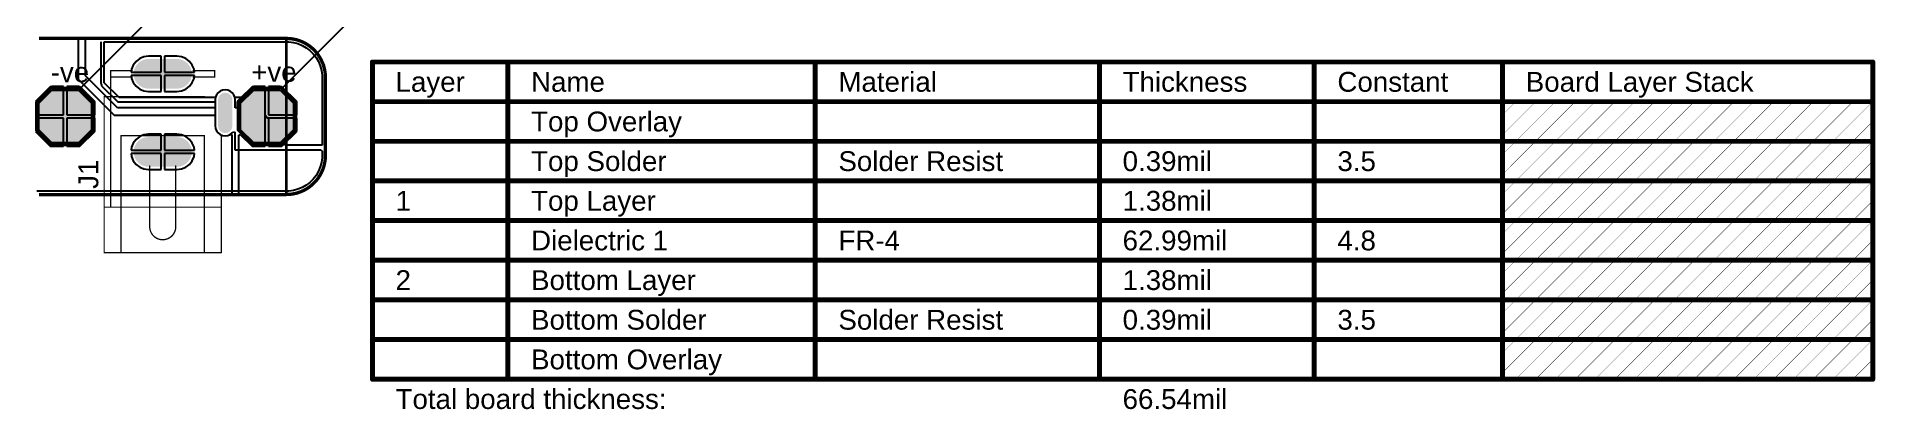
# Model space of a CAD drawing. Header units: millimetres. Extents: x 0 to 212, y -1 to 212.
# Drawn here: x -0.01 to 5.55, y -0.65 to 0.48 of the extents above; entities that cross this region are included whole.
import ezdxf

# ---------------------------------------------------------------- set-up
doc = ezdxf.new("R2010")
doc.units = ezdxf.units.MM
doc.header["$MEASUREMENT"] = 0
for name, color, linetype in [('BottomLayer', 5, 'Continuous'), ('BottomSolder', 6, 'Continuous'), ('Mechanical1', 6, 'Continuous'), ('Mechanical2', 216, 'Continuous'), ('MultiLayer', 9, 'Continuous'), ('PadHoleLayer', 156, 'Continuous'), ('TopLayer', 1, 'Continuous'), ('TopOverlay', 2, 'Continuous'), ('TopSolder', 216, 'Continuous')]:
    doc.layers.add(name, color=color, linetype=linetype)
doc.styles.add('Arial', font='arial.ttf', dxfattribs={"height": 0.2})

msp = doc.modelspace()

# ---------------------------------------------------------------- texts
at = {"layer": 'Mechanical1', "style": 'Arial'}
for s, p in [('Layer', (1.0783, 0.311)), ('Name', (1.4883, 0.311)), ('Material', (2.418, 0.311)), ('Thickness', (3.2778, 0.311)), ('Constant', (3.9276, 0.311)), ('Board Layer Stack', (4.4975, 0.311)), ('Top Overlay', (1.4883, 0.191)), ('Top Solder', (1.4883, 0.071)), ('Solder Resist', (2.418, 0.071)), ('0.39mil', (3.2778, 0.071)), ('3.5', (3.9276, 0.071)), ('1', (1.0783, -0.049)), ('Top Layer', (1.4883, -0.049)), ('1.38mil', (3.2778, -0.049)), ('Dielectric 1', (1.4883, -0.169)), ('FR-4', (2.418, -0.169)), ('62.99mil', (3.2778, -0.169)), ('4.8', (3.9276, -0.169)), ('2', (1.0783, -0.289)), ('Bottom Layer', (1.4883, -0.289)), ('1.38mil', (3.2778, -0.289)), ('Bottom Solder', (1.4883, -0.409)), ('Solder Resist', (2.418, -0.409)), ('0.39mil', (3.2778, -0.409)), ('3.5', (3.9276, -0.409)), ('Bottom Overlay', (1.4883, -0.529)), ('Total board thickness:', (1.0783, -0.649)), ('66.54mil', (3.2778, -0.649))]:
    msp.add_text(s, height=0.06, dxfattribs=at).set_placement(p)
at = {"layer": 'TopOverlay', "style": 'Arial'}
for s, p in [('+ve', (0.6416, 0.3411)), ('-ve', (0.035, 0.34))]:
    msp.add_text(s, height=0.06, dxfattribs=at).set_placement(p)
msp.add_text('J1', height=0.06, rotation=90, dxfattribs=at).set_placement((0.179, 0.017))

# ---------------------------------------------------------------- blocks, each defined once
blk = doc.blocks.new('CON_JACK_JACK_PLUG0_3')
at = {"layer": 'BottomLayer'}
h = blk.add_hatch(color=5, dxfattribs=at)
edge = h.paths.add_edge_path()
edge.add_arc((0.043, 0.2362), 0.043, 270, 450)
edge.add_line((0.043, 0.2792), (-0.043, 0.2792))
edge.add_arc((-0.043, 0.2362), 0.043, 90, 270)
edge.add_line((-0.043, 0.1932), (0.043, 0.1932))
h = blk.add_hatch(color=5, dxfattribs=at)
edge = h.paths.add_edge_path()
edge.add_arc((0.189, 0.1575), 0.0197, 0, 180)
edge.add_line((0.1693, 0.1575), (0.1693, 0.0787))
edge.add_arc((0.189, 0.0787), 0.0197, 180, 360)
edge.add_line((0.2087, 0.0787), (0.2087, 0.1575))
h = blk.add_hatch(color=5, dxfattribs=at)
edge = h.paths.add_edge_path()
edge.add_arc((0.043, 0), 0.043, 270, 450)
edge.add_line((0.043, 0.043), (-0.043, 0.043))
edge.add_arc((-0.043, 0), 0.043, 90, 270)
edge.add_line((-0.043, -0.043), (0.043, -0.043))
at = {"layer": 'BottomSolder'}
h = blk.add_hatch(color=6, dxfattribs=at)
edge = h.paths.add_edge_path()
edge.add_arc((0.043, 0.2362), 0.045, 270, 450)
edge.add_line((0.043, 0.2812), (-0.043, 0.2812))
edge.add_arc((-0.043, 0.2362), 0.045, 90, 270)
edge.add_line((-0.043, 0.1913), (0.043, 0.1913))
h = blk.add_hatch(color=6, dxfattribs=at)
edge = h.paths.add_edge_path()
edge.add_arc((0.189, 0.1575), 0.0217, 0, 180)
edge.add_line((0.1673, 0.1575), (0.1673, 0.0787))
edge.add_arc((0.189, 0.0787), 0.0217, 180, 360)
edge.add_line((0.2106, 0.0787), (0.2106, 0.1575))
h = blk.add_hatch(color=6, dxfattribs=at)
edge = h.paths.add_edge_path()
edge.add_arc((0.043, 0), 0.045, 270, 450)
edge.add_line((0.043, 0.045), (-0.043, 0.045))
edge.add_arc((-0.043, 0), 0.045, 90, 270)
edge.add_line((-0.043, -0.045), (0.043, -0.045))
at = {"layer": 'MultiLayer'}
h = blk.add_hatch(color=9, dxfattribs=at)
edge = h.paths.add_edge_path()
edge.add_arc((0.043, 0.2362), 0.043, 270, 450)
edge.add_line((0.043, 0.2792), (-0.043, 0.2792))
edge.add_arc((-0.043, 0.2362), 0.043, 90, 270)
edge.add_line((-0.043, 0.1932), (0.043, 0.1932))
h = blk.add_hatch(color=9, dxfattribs=at)
edge = h.paths.add_edge_path()
edge.add_arc((0.189, 0.1575), 0.0197, 0, 180)
edge.add_line((0.1693, 0.1575), (0.1693, 0.0787))
edge.add_arc((0.189, 0.0787), 0.0197, 180, 360)
edge.add_line((0.2087, 0.0787), (0.2087, 0.1575))
h = blk.add_hatch(color=9, dxfattribs=at)
edge = h.paths.add_edge_path()
edge.add_arc((0.043, 0), 0.043, 270, 450)
edge.add_line((0.043, 0.043), (-0.043, 0.043))
edge.add_arc((-0.043, 0), 0.043, 90, 270)
edge.add_line((-0.043, -0.043), (0.043, -0.043))
at = {"layer": 'PadHoleLayer'}
h = blk.add_hatch(color=156, dxfattribs=at)
edge = h.paths.add_edge_path()
edge.add_arc((0.0433, 0.2362), 0.00984, 270, 450)
edge.add_line((0.0433, 0.2461), (-0.0433, 0.2461))
edge.add_arc((-0.0433, 0.2362), 0.00984, 90, 270)
edge.add_line((-0.0433, 0.2264), (0.0433, 0.2264))
h = blk.add_hatch(color=156, dxfattribs=at)
edge = h.paths.add_edge_path()
edge.add_arc((0.189, 0.1575), 0.0197, 0, 180)
edge.add_line((0.1693, 0.1575), (0.1693, 0.0787))
edge.add_arc((0.189, 0.0787), 0.0197, 180, 360)
edge.add_line((0.2087, 0.0787), (0.2087, 0.1575))
h = blk.add_hatch(color=156, dxfattribs=at)
edge = h.paths.add_edge_path()
edge.add_arc((0.0433, 0), 0.00984, 270, 450)
edge.add_line((0.0433, 0.0098), (-0.0433, 0.0098))
edge.add_arc((-0.0433, 0), 0.00984, 90, 270)
edge.add_line((-0.0433, -0.0098), (0.0433, -0.0098))
at = {"layer": 'TopLayer'}
h = blk.add_hatch(color=1, dxfattribs=at)
edge = h.paths.add_edge_path()
edge.add_arc((0.043, 0.2362), 0.043, 270, 450)
edge.add_line((0.043, 0.2792), (-0.043, 0.2792))
edge.add_arc((-0.043, 0.2362), 0.043, 90, 270)
edge.add_line((-0.043, 0.1932), (0.043, 0.1932))
h = blk.add_hatch(color=1, dxfattribs=at)
edge = h.paths.add_edge_path()
edge.add_arc((0.189, 0.1575), 0.0197, 0, 180)
edge.add_line((0.1693, 0.1575), (0.1693, 0.0787))
edge.add_arc((0.189, 0.0787), 0.0197, 180, 360)
edge.add_line((0.2087, 0.0787), (0.2087, 0.1575))
h = blk.add_hatch(color=1, dxfattribs=at)
edge = h.paths.add_edge_path()
edge.add_arc((0.043, 0), 0.043, 270, 450)
edge.add_line((0.043, 0.043), (-0.043, 0.043))
edge.add_arc((-0.043, 0), 0.043, 90, 270)
edge.add_line((-0.043, -0.043), (0.043, -0.043))
at = {"layer": 'TopSolder'}
h = blk.add_hatch(color=216, dxfattribs=at)
edge = h.paths.add_edge_path()
edge.add_arc((0.043, 0.2362), 0.045, 270, 450)
edge.add_line((0.043, 0.2812), (-0.043, 0.2812))
edge.add_arc((-0.043, 0.2362), 0.045, 90, 270)
edge.add_line((-0.043, 0.1913), (0.043, 0.1913))
h = blk.add_hatch(color=216, dxfattribs=at)
edge = h.paths.add_edge_path()
edge.add_arc((0.189, 0.1575), 0.0217, 0, 180)
edge.add_line((0.1673, 0.1575), (0.1673, 0.0787))
edge.add_arc((0.189, 0.0787), 0.0217, 180, 360)
edge.add_line((0.2106, 0.0787), (0.2106, 0.1575))
h = blk.add_hatch(color=216, dxfattribs=at)
edge = h.paths.add_edge_path()
edge.add_arc((0.043, 0), 0.045, 270, 450)
edge.add_line((0.043, 0.045), (-0.043, 0.045))
edge.add_arc((-0.043, 0), 0.045, 90, 270)
edge.add_line((-0.043, -0.045), (0.043, -0.045))
at = {"layer": 'TopOverlay', "const_width": 0.00197}
for points in [[(-0.1585, 0.2461, 1), (-0.1565, 0.2461, 1)], [(-0.1585, 0.2461, 1), (-0.1565, 0.2461, 1)], [(-0.1585, 0.2264, 1), (-0.1565, 0.2264, 1)], [(-0.1585, 0.2264, 1), (-0.1565, 0.2264, 1)], [(-0.1585, 0.2264, 1), (-0.1565, 0.2264, 1)], [(-0.0935, 0.2461, 1), (-0.0915, 0.2461, 1)], [(-0.0935, 0.2264, 1), (-0.0915, 0.2264, 1)], [(0.0915, 0.2461, 1), (0.0935, 0.2461, 1)], [(0.0915, 0.2264, 1), (0.0935, 0.2264, 1)], [(0.1565, 0.2461, 1), (0.1585, 0.2461, 1)], [(0.1565, 0.2461, 1), (0.1585, 0.2461, 1)], [(0.1565, 0.2264, 1), (0.1585, 0.2264, 1)], [(0.1565, 0.2264, 1), (0.1585, 0.2264, 1)], [(-0.1781, 0.1673, 1), (-0.1762, 0.1673, 1)], [(-0.1781, 0.1673, 1), (-0.1762, 0.1673, 1)], [(-0.1585, 0.1673, 1), (-0.1565, 0.1673, 1)], [(-0.1585, 0.1673, 1), (-0.1565, 0.1673, 1)], [(-0.1585, 0.1673, 1), (-0.1565, 0.1673, 1)], [(-0.1585, 0.1673, 1), (-0.1565, 0.1673, 1)], [(0.125, 0.1673, 1), (0.127, 0.1673, 1)], [(-0.127, 0.0492, 1), (-0.125, 0.0492, 1)], [(-0.127, 0.0492, 1), (-0.125, 0.0492, 1)], [(0.125, 0.0492, 1), (0.127, 0.0492, 1)], [(0.125, 0.0492, 1), (0.127, 0.0492, 1)], [(0.1762, 0.0492, 1), (0.1781, 0.0492, 1)], [(-0.0404, -0.043, 1), (-0.0384, -0.043, 1)], [(0.0384, -0.043, 1), (0.0404, -0.043, 1)], [(-0.1781, -0.1673, 1), (-0.1762, -0.1673, 1)], [(-0.1585, -0.1673, 1), (-0.1565, -0.1673, 1)], [(-0.1585, -0.1673, 1), (-0.1565, -0.1673, 1)], [(-0.1585, -0.1673, 1), (-0.1565, -0.1673, 1)], [(0.1762, -0.1673, 1), (0.1781, -0.1673, 1)], [(-0.0404, -0.2264, 1), (-0.0384, -0.2264, 1)], [(-0.0404, -0.2264, 1), (-0.0384, -0.2264, 1)], [(0.0384, -0.2264, 1), (0.0404, -0.2264, 1)], [(0.0384, -0.2264, 1), (0.0404, -0.2264, 1)], [(-0.1781, -0.3051, 1), (-0.1762, -0.3051, 1)], [(-0.1781, -0.3051, 1), (-0.1762, -0.3051, 1)], [(-0.127, -0.3051, 1), (-0.125, -0.3051, 1)], [(-0.127, -0.3051, 1), (-0.125, -0.3051, 1)], [(-0.127, -0.3051, 1), (-0.125, -0.3051, 1)], [(0.125, -0.3051, 1), (0.127, -0.3051, 1)], [(0.125, -0.3051, 1), (0.127, -0.3051, 1)], [(0.125, -0.3051, 1), (0.127, -0.3051, 1)], [(0.1762, -0.3051, 1), (0.1781, -0.3051, 1)], [(0.1762, -0.3051, 1), (0.1781, -0.3051, 1)]]:
    blk.add_lwpolyline(points, format="xyb", close=True, dxfattribs=at)
at = {"layer": 'TopOverlay', "const_width": 0.00394}
for points in [[(-0.1575, 0.2264), (-0.1575, 0.2461)], [(-0.1575, 0.2461), (-0.0925, 0.2461)], [(-0.1575, 0.1673), (-0.1575, 0.2264)], [(-0.1575, 0.2264), (-0.0925, 0.2264)], [(0.0925, 0.2461), (0.1575, 0.2461)], [(0.0925, 0.2264), (0.1575, 0.2264)], [(0.1575, 0.2264), (0.1575, 0.2461)], [(-0.1772, -0.3051), (-0.1772, 0.1673)], [(-0.1772, 0.1673), (-0.1575, 0.1673)], [(-0.1575, -0.1673), (-0.1575, 0.1673)], [(-0.1575, 0.1673), (0.126, 0.1673)], [(-0.126, -0.3051), (-0.126, 0.0492)], [(-0.126, 0.0492), (0.126, 0.0492)], [(0.126, -0.3051), (0.126, 0.0492)], [(0.1772, -0.3051), (0.1772, 0.0492)], [(-0.0394, -0.2264), (-0.0394, -0.043)], [(0.0394, -0.2264), (0.0394, -0.043)], [(-0.1772, -0.1673), (-0.1575, -0.1673)], [(-0.1575, -0.1673), (0.1772, -0.1673)], [(-0.1772, -0.3051), (-0.126, -0.3051)], [(-0.126, -0.3051), (0.126, -0.3051)], [(0.126, -0.3051), (0.1772, -0.3051)]]:
    blk.add_lwpolyline(points, dxfattribs=at)
blk.add_lwpolyline([(0.0394, -0.2264, -1), (-0.0394, -0.2264)], format="xyb", dxfattribs=at)
blk = doc.blocks.new('T_______H____1_P___1')
at = {"layer": 'BottomLayer'}
blk.add_hatch(color=5, dxfattribs=at).paths.add_polyline_path([(0.04, 0.08), (-0.04, 0.08), (-0.08, 0.04), (-0.08, -0.04), (-0.04, -0.08), (0.04, -0.08), (0.08, -0.04), (0.08, 0.04)])
at = {"layer": 'BottomSolder'}
blk.add_hatch(color=6, dxfattribs=at).paths.add_polyline_path([(0.042, 0.084), (-0.042, 0.084), (-0.084, 0.042), (-0.084, -0.042), (-0.042, -0.084), (0.042, -0.084), (0.084, -0.042), (0.084, 0.042)])
at = {"layer": 'MultiLayer'}
blk.add_hatch(color=9, dxfattribs=at).paths.add_polyline_path([(0.04, 0.08), (-0.04, 0.08), (-0.08, 0.04), (-0.08, -0.04), (-0.04, -0.08), (0.04, -0.08), (0.08, -0.04), (0.08, 0.04)])
at = {"layer": 'PadHoleLayer'}
h = blk.add_hatch(color=156, dxfattribs=at)
edge = h.paths.add_edge_path()
edge.add_arc((0, 0), 0.06, 0, 360)
at = {"layer": 'TopLayer'}
blk.add_hatch(color=1, dxfattribs=at).paths.add_polyline_path([(0.04, 0.08), (-0.04, 0.08), (-0.08, 0.04), (-0.08, -0.04), (-0.04, -0.08), (0.04, -0.08), (0.08, -0.04), (0.08, 0.04)])
at = {"layer": 'TopSolder'}
blk.add_hatch(color=216, dxfattribs=at).paths.add_polyline_path([(0.042, 0.084), (-0.042, 0.084), (-0.084, 0.042), (-0.084, -0.042), (-0.042, -0.084), (0.042, -0.084), (0.084, -0.042), (0.084, 0.042)])
at = {"layer": 'BottomLayer'}
for p, q in [((-0.08, 0.04), (-0.04, 0.08)), ((-0.04, 0.08), (0.04, 0.08)), ((0.04, 0.08), (0.08, 0.04)), ((-0.08, -0.04), (-0.08, 0.04)), ((0.08, 0.04), (0.08, -0.04)), ((-0.04, -0.08), (-0.08, -0.04)), ((0.08, -0.04), (0.04, -0.08)), ((0.04, -0.08), (-0.04, -0.08))]:
    blk.add_line(p, q, dxfattribs=at)
at = {"layer": 'BottomSolder'}
for p, q in [((0.0431, 0.0831), (211.5535, 211.3632)), ((-0.0831, 0.0431), (-0.0431, 0.0831)), ((-0.0431, 0.0831), (-0.04, 0.0843)), ((-0.04, 0.0843), (0.04, 0.0843)), ((0.04, 0.0843), (0.0431, 0.0831)), ((0.0431, 0.0831), (0.0831, 0.0431)), ((-0.0843, 0.04), (-0.0831, 0.0431)), ((-0.0843, -0.04), (-0.0843, 0.04)), ((0.0831, 0.0431), (0.0843, 0.04)), ((0.0843, 0.04), (0.0843, -0.04)), ((-0.0831, -0.0431), (-0.0843, -0.04)), ((-0.0431, -0.0831), (-0.0831, -0.0431)), ((0.0831, -0.0431), (0.0431, -0.0831)), ((0.0843, -0.04), (0.0831, -0.0431)), ((-0.04, -0.0843), (-0.0431, -0.0831)), ((0.04, -0.0843), (-0.04, -0.0843)), ((0.0431, -0.0831), (0.04, -0.0843))]:
    blk.add_line(p, q, dxfattribs=at)
at = {"layer": 'TopLayer'}
for p, q in [((-0.08, 0.04), (-0.04, 0.08)), ((-0.04, 0.08), (0.04, 0.08)), ((0.04, 0.08), (0.08, 0.04)), ((-0.08, -0.04), (-0.08, 0.04)), ((0.08, 0.04), (0.08, -0.04)), ((-0.04, -0.08), (-0.08, -0.04)), ((0.08, -0.04), (0.04, -0.08)), ((0.04, -0.08), (-0.04, -0.08))]:
    blk.add_line(p, q, dxfattribs=at)
at = {"layer": 'TopOverlay', "const_width": 0.005}
for points in [[(-0.089, 0.043), (-0.044, 0.088)], [(-0.044, 0.088), (0.045, 0.088)], [(0.045, 0.088), (0.089, 0.044)], [(-0.089, -0.042), (-0.089, 0.043)], [(0.089, -0.043), (0.089, 0.044)], [(-0.089, -0.042), (-0.043, -0.088)], [(0.044, -0.088), (0.089, -0.043)], [(-0.043, -0.088), (0.044, -0.088)]]:
    blk.add_lwpolyline(points, dxfattribs=at)
at = {"layer": 'TopOverlay', "const_width": 0.0025}
for points in [[(-0.0452, 0.088, 1), (-0.0428, 0.088, 1)], [(-0.0452, 0.088, 1), (-0.0428, 0.088, 1)], [(0.0437, 0.088, 1), (0.0462, 0.088, 1)], [(0.0437, 0.088, 1), (0.0462, 0.088, 1)], [(-0.0902, 0.043, 1), (-0.0877, 0.043, 1)], [(-0.0902, 0.043, 1), (-0.0877, 0.043, 1)], [(0.0877, 0.044, 1), (0.0902, 0.044, 1)], [(0.0877, 0.044, 1), (0.0902, 0.044, 1)], [(-0.0902, -0.042, 1), (-0.0877, -0.042, 1)], [(-0.0902, -0.042, 1), (-0.0877, -0.042, 1)], [(0.0877, -0.043, 1), (0.0902, -0.043, 1)], [(0.0877, -0.043, 1), (0.0902, -0.043, 1)], [(-0.0442, -0.088, 1), (-0.0418, -0.088, 1)], [(-0.0442, -0.088, 1), (-0.0418, -0.088, 1)], [(0.0428, -0.088, 1), (0.0452, -0.088, 1)], [(0.0428, -0.088, 1), (0.0452, -0.088, 1)]]:
    blk.add_lwpolyline(points, format="xyb", close=True, dxfattribs=at)
at = {"layer": 'TopSolder'}
for p, q in [((0.0431, 0.0831), (211.5535, 211.3632)), ((-0.0831, 0.0431), (-0.0431, 0.0831)), ((-0.0431, 0.0831), (-0.04, 0.0843)), ((-0.04, 0.0843), (0.04, 0.0843)), ((0.04, 0.0843), (0.0431, 0.0831)), ((0.0431, 0.0831), (0.0831, 0.0431)), ((-0.0843, 0.04), (-0.0831, 0.0431)), ((-0.0843, -0.04), (-0.0843, 0.04)), ((0.0831, 0.0431), (0.0843, 0.04)), ((0.0843, 0.04), (0.0843, -0.04)), ((-0.0831, -0.0431), (-0.0843, -0.04)), ((-0.0431, -0.0831), (-0.0831, -0.0431)), ((0.0831, -0.0431), (0.0431, -0.0831)), ((0.0843, -0.04), (0.0831, -0.0431)), ((-0.04, -0.0843), (-0.0431, -0.0831)), ((0.04, -0.0843), (-0.04, -0.0843)), ((0.0431, -0.0831), (0.04, -0.0843))]:
    blk.add_line(p, q, dxfattribs=at)
blk = doc.blocks.new('T_______H____1_P___2')
at = {"layer": 'BottomLayer'}
blk.add_hatch(color=5, dxfattribs=at).paths.add_polyline_path([(0.04, 0.08), (-0.04, 0.08), (-0.08, 0.04), (-0.08, -0.04), (-0.04, -0.08), (0.04, -0.08), (0.08, -0.04), (0.08, 0.04)])
at = {"layer": 'BottomSolder'}
blk.add_hatch(color=6, dxfattribs=at).paths.add_polyline_path([(0.042, 0.084), (-0.042, 0.084), (-0.084, 0.042), (-0.084, -0.042), (-0.042, -0.084), (0.042, -0.084), (0.084, -0.042), (0.084, 0.042)])
at = {"layer": 'MultiLayer'}
blk.add_hatch(color=9, dxfattribs=at).paths.add_polyline_path([(0.04, 0.08), (-0.04, 0.08), (-0.08, 0.04), (-0.08, -0.04), (-0.04, -0.08), (0.04, -0.08), (0.08, -0.04), (0.08, 0.04)])
at = {"layer": 'PadHoleLayer'}
h = blk.add_hatch(color=156, dxfattribs=at)
edge = h.paths.add_edge_path()
edge.add_arc((0, 0), 0.06, 0, 360)
at = {"layer": 'TopLayer'}
blk.add_hatch(color=1, dxfattribs=at).paths.add_polyline_path([(0.04, 0.08), (-0.04, 0.08), (-0.08, 0.04), (-0.08, -0.04), (-0.04, -0.08), (0.04, -0.08), (0.08, -0.04), (0.08, 0.04)])
at = {"layer": 'TopSolder'}
blk.add_hatch(color=216, dxfattribs=at).paths.add_polyline_path([(0.042, 0.084), (-0.042, 0.084), (-0.084, 0.042), (-0.084, -0.042), (-0.042, -0.084), (0.042, -0.084), (0.084, -0.042), (0.084, 0.042)])
at = {"layer": 'BottomLayer'}
for p, q in [((-0.08, 0.04), (-0.04, 0.08)), ((-0.04, 0.08), (0.04, 0.08)), ((0.04, 0.08), (0.08, 0.04)), ((-0.08, -0.04), (-0.08, 0.04)), ((0.08, 0.04), (0.08, -0.04)), ((-0.04, -0.08), (-0.08, -0.04)), ((0.08, -0.04), (0.04, -0.08)), ((0.04, -0.08), (-0.04, -0.08))]:
    blk.add_line(p, q, dxfattribs=at)
at = {"layer": 'BottomSolder'}
for p, q in [((0.0431, 0.0831), (210.943, 211.3632)), ((-0.0831, 0.0431), (-0.0431, 0.0831)), ((-0.0431, 0.0831), (-0.04, 0.0843)), ((-0.04, 0.0843), (0.04, 0.0843)), ((0.04, 0.0843), (0.0431, 0.0831)), ((0.0431, 0.0831), (0.0831, 0.0431)), ((-0.0843, 0.04), (-0.0831, 0.0431)), ((-0.0843, -0.04), (-0.0843, 0.04)), ((0.0831, 0.0431), (0.0843, 0.04)), ((0.0843, 0.04), (0.0843, -0.04)), ((-0.0831, -0.0431), (-0.0843, -0.04)), ((-0.0431, -0.0831), (-0.0831, -0.0431)), ((0.0831, -0.0431), (0.0431, -0.0831)), ((0.0843, -0.04), (0.0831, -0.0431)), ((-0.04, -0.0843), (-0.0431, -0.0831)), ((0.04, -0.0843), (-0.04, -0.0843)), ((0.0431, -0.0831), (0.04, -0.0843))]:
    blk.add_line(p, q, dxfattribs=at)
at = {"layer": 'TopLayer'}
for p, q in [((-0.08, 0.04), (-0.04, 0.08)), ((-0.04, 0.08), (0.04, 0.08)), ((0.04, 0.08), (0.08, 0.04)), ((-0.08, -0.04), (-0.08, 0.04)), ((0.08, 0.04), (0.08, -0.04)), ((-0.04, -0.08), (-0.08, -0.04)), ((0.08, -0.04), (0.04, -0.08)), ((0.04, -0.08), (-0.04, -0.08))]:
    blk.add_line(p, q, dxfattribs=at)
at = {"layer": 'TopOverlay', "const_width": 0.005}
for points in [[(-0.089, 0.043), (-0.044, 0.088)], [(-0.044, 0.088), (0.045, 0.088)], [(0.045, 0.088), (0.089, 0.044)], [(-0.089, -0.042), (-0.089, 0.043)], [(0.089, -0.043), (0.089, 0.044)], [(-0.089, -0.042), (-0.043, -0.088)], [(0.044, -0.088), (0.089, -0.043)], [(-0.043, -0.088), (0.044, -0.088)]]:
    blk.add_lwpolyline(points, dxfattribs=at)
at = {"layer": 'TopOverlay', "const_width": 0.0025}
for points in [[(-0.0452, 0.088, 1), (-0.0428, 0.088, 1)], [(-0.0452, 0.088, 1), (-0.0428, 0.088, 1)], [(0.0437, 0.088, 1), (0.0462, 0.088, 1)], [(0.0437, 0.088, 1), (0.0462, 0.088, 1)], [(-0.0902, 0.043, 1), (-0.0877, 0.043, 1)], [(-0.0902, 0.043, 1), (-0.0877, 0.043, 1)], [(0.0877, 0.044, 1), (0.0902, 0.044, 1)], [(0.0877, 0.044, 1), (0.0902, 0.044, 1)], [(-0.0902, -0.042, 1), (-0.0877, -0.042, 1)], [(-0.0902, -0.042, 1), (-0.0877, -0.042, 1)], [(0.0877, -0.043, 1), (0.0902, -0.043, 1)], [(0.0877, -0.043, 1), (0.0902, -0.043, 1)], [(-0.0442, -0.088, 1), (-0.0418, -0.088, 1)], [(-0.0442, -0.088, 1), (-0.0418, -0.088, 1)], [(0.0428, -0.088, 1), (0.0452, -0.088, 1)], [(0.0428, -0.088, 1), (0.0452, -0.088, 1)]]:
    blk.add_lwpolyline(points, format="xyb", close=True, dxfattribs=at)
at = {"layer": 'TopSolder'}
for p, q in [((0.0431, 0.0831), (210.943, 211.3632)), ((-0.0831, 0.0431), (-0.0431, 0.0831)), ((-0.0431, 0.0831), (-0.04, 0.0843)), ((-0.04, 0.0843), (0.04, 0.0843)), ((0.04, 0.0843), (0.0431, 0.0831)), ((0.0431, 0.0831), (0.0831, 0.0431)), ((-0.0843, 0.04), (-0.0831, 0.0431)), ((-0.0843, -0.04), (-0.0843, 0.04)), ((0.0831, 0.0431), (0.0843, 0.04)), ((0.0843, 0.04), (0.0843, -0.04)), ((-0.0831, -0.0431), (-0.0843, -0.04)), ((-0.0431, -0.0831), (-0.0831, -0.0431)), ((0.0831, -0.0431), (0.0431, -0.0831)), ((0.0843, -0.04), (0.0831, -0.0431)), ((-0.04, -0.0843), (-0.0431, -0.0831)), ((0.04, -0.0843), (-0.04, -0.0843)), ((0.0431, -0.0831), (0.04, -0.0843))]:
    blk.add_line(p, q, dxfattribs=at)

# ---------------------------------------------------------------- linework, layer by layer
at = {"layer": 'BottomLayer'}
for p, q in [((0.1145, 0.4735), (0.118, 0.47)), ((0.118, 0.47), (0.118, 0.3493)), ((0.14, 0.3588), (0.14, 0.4724)), ((0.14, 0.4724), (0.754, 0.4724)), ((0.754, 0.4724), (0.7551, 0.4724)), ((0.7551, 0.4724), (0.765, 0.4724)), ((0.765, 0.4724), (0.7843, 0.4686)), ((0.7843, 0.4686), (0.8025, 0.4611)), ((0.8025, 0.4611), (0.8189, 0.4501)), ((0.8189, 0.4501), (0.8258, 0.4432)), ((0.2847, 0.3919), (0.2794, 0.379)), ((0.2932, 0.403), (0.2847, 0.3919)), ((0.3043, 0.4115), (0.2932, 0.403)), ((0.3172, 0.4168), (0.3043, 0.4115)), ((0.331, 0.4186), (0.3172, 0.4168)), ((0.369, 0.4186), (0.331, 0.4186)), ((0.369, 0.3702), (0.369, 0.4186)), ((0.417, 0.4186), (0.379, 0.4186)), ((0.379, 0.4186), (0.379, 0.3702)), ((0.4309, 0.4168), (0.417, 0.4186)), ((0.4438, 0.4115), (0.4309, 0.4168)), ((0.4548, 0.403), (0.4438, 0.4115)), ((0.4633, 0.3919), (0.4548, 0.403)), ((0.4687, 0.379), (0.4633, 0.3919)), ((0.8258, 0.4432), (0.8258, 0.4432)), ((0.8258, 0.4432), (0.8258, 0.4432)), ((0.8258, 0.4432), (0.8367, 0.4323)), ((0.8367, 0.4323), (0.8437, 0.4253)), ((0.8437, 0.4253), (0.8546, 0.4089)), ((0.8546, 0.4089), (0.8622, 0.3907)), ((0.8622, 0.3907), (0.866, 0.3714)), ((0.118, 0.3493), (0.2273, 0.2401)), ((0.2368, 0.2621), (0.14, 0.3588)), ((0.2794, 0.379), (0.2782, 0.3702)), ((0.2782, 0.3702), (0.369, 0.3702)), ((0.369, 0.3602), (0.2782, 0.3602)), ((0.2782, 0.3602), (0.2794, 0.3513)), ((0.2794, 0.3513), (0.2847, 0.3385)), ((0.2847, 0.3385), (0.2932, 0.3274)), ((0.369, 0.3117), (0.369, 0.3602)), ((0.379, 0.3702), (0.4698, 0.3702)), ((0.4698, 0.3602), (0.379, 0.3602)), ((0.379, 0.3602), (0.379, 0.3117)), ((0.4548, 0.3274), (0.4633, 0.3385)), ((0.4633, 0.3385), (0.4687, 0.3513)), ((0.4698, 0.3702), (0.4687, 0.379)), ((0.4687, 0.3513), (0.4698, 0.3602)), ((0.866, 0.3714), (0.866, 0.3616)), ((0.866, 0.3616), (0.866, 0.3616)), ((0.866, 0.3616), (0.866, 0.3616)), ((0.866, 0.3616), (0.8661, 0.352)), ((0.8661, 0.352), (0.8661, 0.131)), ((0.0337, 0.3262), (-0.0113, 0.2812)), ((0.0737, 0.3262), (0.0337, 0.3262)), ((0.0737, 0.2412), (0.0737, 0.3262)), ((0.1237, 0.3262), (0.0837, 0.3262)), ((0.0837, 0.3262), (0.0837, 0.2412)), ((0.1687, 0.2812), (0.1237, 0.3262)), ((0.1687, 0.2412), (0.1687, 0.2812)), ((0.2932, 0.3274), (0.3043, 0.3189)), ((0.3043, 0.3189), (0.3172, 0.3136)), ((0.3172, 0.3136), (0.331, 0.3117)), ((0.331, 0.3117), (0.369, 0.3117)), ((0.379, 0.3117), (0.417, 0.3117)), ((0.417, 0.3117), (0.4309, 0.3136)), ((0.4309, 0.3136), (0.4438, 0.3189)), ((0.4438, 0.3189), (0.4548, 0.3274)), ((0.5341, 0.2942), (0.5331, 0.2864)), ((0.5331, 0.2864), (0.5331, 0.2621)), ((0.5371, 0.3014), (0.5341, 0.2942)), ((0.5418, 0.3076), (0.5371, 0.3014)), ((0.548, 0.3124), (0.5418, 0.3076)), ((0.5553, 0.3154), (0.548, 0.3124)), ((0.563, 0.3164), (0.5553, 0.3154)), ((0.5707, 0.3154), (0.563, 0.3164)), ((0.578, 0.3124), (0.5707, 0.3154)), ((0.5842, 0.3076), (0.578, 0.3124)), ((0.5889, 0.3014), (0.5842, 0.3076)), ((0.5919, 0.2942), (0.5889, 0.3014)), ((0.5929, 0.2864), (0.5919, 0.2942)), ((0.5929, 0.2621), (0.5929, 0.2864)), ((0.6443, 0.3262), (0.5993, 0.2812)), ((0.5993, 0.2812), (0.5993, 0.2621)), ((0.6843, 0.3262), (0.6443, 0.3262)), ((0.6843, 0.2362), (0.6843, 0.3262)), ((0.7343, 0.3262), (0.6943, 0.3262)), ((0.6943, 0.3262), (0.6943, 0.2412)), ((0.7793, 0.2812), (0.7343, 0.3262)), ((0.7793, 0.2412), (0.7793, 0.2812)), ((-0.0113, 0.2412), (0.0737, 0.2412)), ((0.0737, 0.2312), (-0.0113, 0.2312)), ((0.0737, 0.1462), (0.0737, 0.2312)), ((0.0837, 0.2412), (0.1687, 0.2412)), ((0.1687, 0.2312), (0.0837, 0.2312)), ((0.0837, 0.2312), (0.0837, 0.1462)), ((0.1687, 0.1912), (0.1687, 0.2312)), ((0.2273, 0.2401), (0.5331, 0.2401)), ((0.5331, 0.2621), (0.2368, 0.2621)), ((0.5331, 0.2401), (0.5331, 0.2077)), ((0.5993, 0.2621), (0.5929, 0.2621)), ((0.6843, 0.1462), (0.6843, 0.2362)), ((0.6943, 0.2412), (0.7793, 0.2412)), ((0.7793, 0.2312), (0.6943, 0.2312)), ((0.6943, 0.2312), (0.6943, 0.1462)), ((0.7793, 0.1912), (0.7793, 0.2312)), ((-0.0113, 0.1912), (0.0337, 0.1462)), ((0.1237, 0.1462), (0.1687, 0.1912)), ((0.3043, 0.1752), (0.2932, 0.1668)), ((0.3172, 0.1806), (0.3043, 0.1752)), ((0.331, 0.1824), (0.3172, 0.1806)), ((0.369, 0.1824), (0.331, 0.1824)), ((0.369, 0.134), (0.369, 0.1824)), ((0.417, 0.1824), (0.379, 0.1824)), ((0.379, 0.1824), (0.379, 0.134)), ((0.4309, 0.1806), (0.417, 0.1824)), ((0.4438, 0.1752), (0.4309, 0.1806)), ((0.4548, 0.1668), (0.4438, 0.1752)), ((0.5331, 0.2077), (0.5341, 0.2)), ((0.5341, 0.2), (0.5371, 0.1927)), ((0.5371, 0.1927), (0.5418, 0.1865)), ((0.5418, 0.1865), (0.548, 0.1818)), ((0.548, 0.1818), (0.5553, 0.1788)), ((0.5553, 0.1788), (0.563, 0.1778)), ((0.563, 0.1778), (0.5707, 0.1788)), ((0.5707, 0.1788), (0.578, 0.1818)), ((0.578, 0.1818), (0.5788, 0.1824)), ((0.5788, 0.1824), (0.5833, 0.1802)), ((0.5833, 0.1802), (0.5833, 0)), ((0.6041, 0.1799), (0.6087, 0.1818)), ((0.6041, 0), (0.6041, 0.1799)), ((0.6087, 0.1818), (0.6443, 0.1462)), ((0.7343, 0.1462), (0.7793, 0.1912)), ((0.0337, 0.1462), (0.0737, 0.1462)), ((0.0837, 0.1462), (0.1237, 0.1462)), ((0.2794, 0.1428), (0.2782, 0.134)), ((0.2782, 0.134), (0.369, 0.134)), ((0.369, 0.124), (0.2782, 0.124)), ((0.2782, 0.124), (0.2794, 0.1151)), ((0.2847, 0.1557), (0.2794, 0.1428)), ((0.2794, 0.1151), (0.2847, 0.1022)), ((0.2932, 0.1668), (0.2847, 0.1557)), ((0.369, 0.0755), (0.369, 0.124)), ((0.379, 0.134), (0.4698, 0.134)), ((0.4698, 0.124), (0.379, 0.124)), ((0.379, 0.124), (0.379, 0.0755)), ((0.4633, 0.1557), (0.4548, 0.1668)), ((0.4687, 0.1428), (0.4633, 0.1557)), ((0.4633, 0.1022), (0.4687, 0.1151)), ((0.4698, 0.134), (0.4687, 0.1428)), ((0.4687, 0.1151), (0.4698, 0.124)), ((0.6443, 0.1462), (0.6843, 0.1462)), ((0.6943, 0.1462), (0.7343, 0.1462)), ((0.8661, 0.131), (0.866, 0.1134)), ((0.866, 0.1134), (0.866, 0.1035)), ((0.2847, 0.1022), (0.2932, 0.0912)), ((0.2932, 0.0912), (0.3043, 0.0827)), ((0.3043, 0.0827), (0.3172, 0.0773)), ((0.3172, 0.0773), (0.331, 0.0755)), ((0.331, 0.0755), (0.369, 0.0755)), ((0.379, 0.0755), (0.417, 0.0755)), ((0.417, 0.0755), (0.4309, 0.0773)), ((0.4309, 0.0773), (0.4438, 0.0827)), ((0.4438, 0.0827), (0.4548, 0.0912)), ((0.4548, 0.0912), (0.4633, 0.1022)), ((0.8545, 0.0659), (0.8435, 0.0495)), ((0.8621, 0.0841), (0.8545, 0.0659)), ((0.866, 0.1035), (0.8621, 0.0841)), ((0.5833, 0), (0, 0)), ((0.7637, 0), (0.6041, 0)), ((0.7822, 0.0037), (0.7637, 0)), ((0.7997, 0.0109), (0.7822, 0.0037)), ((0.8155, 0.0215), (0.7997, 0.0109)), ((0.8221, 0.0281), (0.8155, 0.0215)), ((0.8365, 0.0425), (0.8221, 0.0281)), ((0.8435, 0.0495), (0.8365, 0.0425)), ((0.8365, 0.0425), (0.8365, 0.0425)), ((0.8365, 0.0425), (0.8365, 0.0425))]:
    msp.add_line(p, q, dxfattribs=at)
at = {"layer": 'Mechanical1'}
for points, const_width in [([(1.0083, -0.559), (1.0083, 0.401)], 0.015), ([(1.0083, 0.401), (5.5471, 0.401)], 0.015), ([(1.4183, -0.559), (1.4183, 0.401)], 0.015), ([(2.348, -0.559), (2.348, 0.401)], 0.015), ([(3.2078, -0.559), (3.2078, 0.401)], 0.015), ([(3.8576, -0.559), (3.8576, 0.401)], 0.015), ([(4.4275, -0.559), (4.4275, 0.401)], 0.015), ([(5.5471, -0.559), (5.5471, 0.401)], 0.015), ([(1.0083, 0.281), (5.5471, 0.281)], 0.015), ([(4.4275, 0.2413), (4.4671, 0.281)], 0.001), ([(4.4275, 0.1813), (4.5271, 0.281)], 0.001), ([(4.4671, 0.161), (4.5871, 0.281)], 0.001), ([(4.5271, 0.161), (4.6471, 0.281)], 0.001), ([(4.5871, 0.161), (4.7071, 0.281)], 0.001), ([(4.6471, 0.161), (4.7671, 0.281)], 0.001), ([(4.7071, 0.161), (4.8271, 0.281)], 0.001), ([(4.7671, 0.161), (4.8871, 0.281)], 0.001), ([(4.8271, 0.161), (4.9471, 0.281)], 0.001), ([(4.8871, 0.161), (5.0071, 0.281)], 0.001), ([(4.9471, 0.161), (5.0671, 0.281)], 0.001), ([(5.0071, 0.161), (5.1271, 0.281)], 0.001), ([(5.0671, 0.161), (5.1871, 0.281)], 0.001), ([(5.1271, 0.161), (5.2471, 0.281)], 0.001), ([(5.1871, 0.161), (5.3071, 0.281)], 0.001), ([(5.2471, 0.161), (5.3671, 0.281)], 0.001), ([(5.3071, 0.161), (5.4271, 0.281)], 0.001), ([(5.3671, 0.161), (5.4871, 0.281)], 0.001), ([(5.4271, 0.161), (5.5471, 0.281)], 0.001), ([(1.0083, 0.161), (1.4183, 0.161)], 0.015), ([(1.4183, 0.161), (2.348, 0.161)], 0.015), ([(2.348, 0.161), (3.2078, 0.161)], 0.015), ([(3.2078, 0.161), (3.8576, 0.161)], 0.015), ([(3.8576, 0.161), (4.4275, 0.161)], 0.015), ([(4.4275, 0.161), (5.5471, 0.161)], 0.015), ([(5.4871, 0.161), (5.5471, 0.221)], 0.001), ([(4.4275, 0.1213), (4.4671, 0.161)], 0.001), ([(4.4275, 0.0613), (4.5271, 0.161)], 0.001), ([(4.4671, 0.041), (4.5871, 0.161)], 0.001), ([(4.5271, 0.041), (4.6471, 0.161)], 0.001), ([(4.5871, 0.041), (4.7071, 0.161)], 0.001), ([(4.6471, 0.041), (4.7671, 0.161)], 0.001), ([(4.7071, 0.041), (4.8271, 0.161)], 0.001), ([(4.7671, 0.041), (4.8871, 0.161)], 0.001), ([(4.8271, 0.041), (4.9471, 0.161)], 0.001), ([(4.8871, 0.041), (5.0071, 0.161)], 0.001), ([(4.9471, 0.041), (5.0671, 0.161)], 0.001), ([(5.0071, 0.041), (5.1271, 0.161)], 0.001), ([(5.0671, 0.041), (5.1871, 0.161)], 0.001), ([(5.1271, 0.041), (5.2471, 0.161)], 0.001), ([(5.1871, 0.041), (5.3071, 0.161)], 0.001), ([(5.2471, 0.041), (5.3671, 0.161)], 0.001), ([(5.3071, 0.041), (5.4271, 0.161)], 0.001), ([(5.3671, 0.041), (5.4871, 0.161)], 0.001), ([(5.4271, 0.041), (5.5471, 0.161)], 0.001), ([(5.4871, 0.041), (5.5471, 0.101)], 0.001), ([(1.0083, 0.041), (1.4183, 0.041)], 0.015), ([(1.4183, 0.041), (2.348, 0.041)], 0.015), ([(2.348, 0.041), (3.2078, 0.041)], 0.015), ([(3.2078, 0.041), (3.8576, 0.041)], 0.015), ([(3.8576, 0.041), (4.4275, 0.041)], 0.015), ([(4.4275, 0.041), (5.5471, 0.041)], 0.015), ([(4.4275, 0.0013), (4.4671, 0.041)], 0.001), ([(4.4275, -0.0587), (4.5271, 0.041)], 0.001), ([(4.4671, -0.079), (4.5871, 0.041)], 0.001), ([(4.5271, -0.079), (4.6471, 0.041)], 0.001), ([(4.5871, -0.079), (4.7071, 0.041)], 0.001), ([(4.6471, -0.079), (4.7671, 0.041)], 0.001), ([(4.7071, -0.079), (4.8271, 0.041)], 0.001), ([(4.7671, -0.079), (4.8871, 0.041)], 0.001), ([(4.8271, -0.079), (4.9471, 0.041)], 0.001), ([(4.8871, -0.079), (5.0071, 0.041)], 0.001), ([(4.9471, -0.079), (5.0671, 0.041)], 0.001), ([(5.0071, -0.079), (5.1271, 0.041)], 0.001), ([(5.0671, -0.079), (5.1871, 0.041)], 0.001), ([(5.1271, -0.079), (5.2471, 0.041)], 0.001), ([(5.1871, -0.079), (5.3071, 0.041)], 0.001), ([(5.2471, -0.079), (5.3671, 0.041)], 0.001), ([(5.3071, -0.079), (5.4271, 0.041)], 0.001), ([(5.3671, -0.079), (5.4871, 0.041)], 0.001), ([(5.4271, -0.079), (5.5471, 0.041)], 0.001), ([(5.4871, -0.079), (5.5471, -0.019)], 0.001), ([(1.0083, -0.079), (1.4183, -0.079)], 0.015), ([(1.4183, -0.079), (2.348, -0.079)], 0.015), ([(2.348, -0.079), (3.2078, -0.079)], 0.015), ([(3.2078, -0.079), (3.8576, -0.079)], 0.015), ([(3.8576, -0.079), (4.4275, -0.079)], 0.015), ([(4.4275, -0.079), (5.5471, -0.079)], 0.015), ([(4.4275, -0.1187), (4.4671, -0.079)], 0.001), ([(4.4275, -0.1787), (4.5271, -0.079)], 0.001), ([(4.4671, -0.199), (4.5871, -0.079)], 0.001), ([(4.5271, -0.199), (4.6471, -0.079)], 0.001), ([(4.5871, -0.199), (4.7071, -0.079)], 0.001), ([(4.6471, -0.199), (4.7671, -0.079)], 0.001), ([(4.7071, -0.199), (4.8271, -0.079)], 0.001), ([(4.7671, -0.199), (4.8871, -0.079)], 0.001), ([(4.8271, -0.199), (4.9471, -0.079)], 0.001), ([(4.8871, -0.199), (5.0071, -0.079)], 0.001), ([(4.9471, -0.199), (5.0671, -0.079)], 0.001), ([(5.0071, -0.199), (5.1271, -0.079)], 0.001), ([(5.0671, -0.199), (5.1871, -0.079)], 0.001), ([(5.1271, -0.199), (5.2471, -0.079)], 0.001), ([(5.1871, -0.199), (5.3071, -0.079)], 0.001), ([(5.2471, -0.199), (5.3671, -0.079)], 0.001), ([(5.3071, -0.199), (5.4271, -0.079)], 0.001), ([(5.3671, -0.199), (5.4871, -0.079)], 0.001), ([(5.4271, -0.199), (5.5471, -0.079)], 0.001), ([(5.4871, -0.199), (5.5471, -0.139)], 0.001), ([(1.0083, -0.199), (1.4183, -0.199)], 0.015), ([(1.4183, -0.199), (2.348, -0.199)], 0.015), ([(2.348, -0.199), (3.2078, -0.199)], 0.015), ([(3.2078, -0.199), (3.8576, -0.199)], 0.015), ([(3.8576, -0.199), (4.4275, -0.199)], 0.015), ([(4.4275, -0.199), (5.5471, -0.199)], 0.015), ([(4.4275, -0.2387), (4.4671, -0.199)], 0.001), ([(4.4275, -0.2987), (4.5271, -0.199)], 0.001), ([(4.4671, -0.319), (4.5871, -0.199)], 0.001), ([(4.5271, -0.319), (4.6471, -0.199)], 0.001), ([(4.5871, -0.319), (4.7071, -0.199)], 0.001), ([(4.6471, -0.319), (4.7671, -0.199)], 0.001), ([(4.7071, -0.319), (4.8271, -0.199)], 0.001), ([(4.7671, -0.319), (4.8871, -0.199)], 0.001), ([(4.8271, -0.319), (4.9471, -0.199)], 0.001), ([(4.8871, -0.319), (5.0071, -0.199)], 0.001), ([(4.9471, -0.319), (5.0671, -0.199)], 0.001), ([(5.0071, -0.319), (5.1271, -0.199)], 0.001), ([(5.0671, -0.319), (5.1871, -0.199)], 0.001), ([(5.1271, -0.319), (5.2471, -0.199)], 0.001), ([(5.1871, -0.319), (5.3071, -0.199)], 0.001), ([(5.2471, -0.319), (5.3671, -0.199)], 0.001), ([(5.3071, -0.319), (5.4271, -0.199)], 0.001), ([(5.3671, -0.319), (5.4871, -0.199)], 0.001), ([(5.4271, -0.319), (5.5471, -0.199)], 0.001), ([(5.4871, -0.319), (5.5471, -0.259)], 0.001), ([(1.0083, -0.319), (1.4183, -0.319)], 0.015), ([(1.4183, -0.319), (2.348, -0.319)], 0.015), ([(2.348, -0.319), (3.2078, -0.319)], 0.015), ([(3.2078, -0.319), (3.8576, -0.319)], 0.015), ([(3.8576, -0.319), (4.4275, -0.319)], 0.015), ([(4.4275, -0.319), (5.5471, -0.319)], 0.015), ([(4.4275, -0.3587), (4.4671, -0.319)], 0.001), ([(4.4275, -0.4187), (4.5271, -0.319)], 0.001), ([(4.4671, -0.439), (4.5871, -0.319)], 0.001), ([(4.5271, -0.439), (4.6471, -0.319)], 0.001), ([(4.5871, -0.439), (4.7071, -0.319)], 0.001), ([(4.6471, -0.439), (4.7671, -0.319)], 0.001), ([(4.7071, -0.439), (4.8271, -0.319)], 0.001), ([(4.7671, -0.439), (4.8871, -0.319)], 0.001), ([(4.8271, -0.439), (4.9471, -0.319)], 0.001), ([(4.8871, -0.439), (5.0071, -0.319)], 0.001), ([(4.9471, -0.439), (5.0671, -0.319)], 0.001), ([(5.0071, -0.439), (5.1271, -0.319)], 0.001), ([(5.0671, -0.439), (5.1871, -0.319)], 0.001), ([(5.1271, -0.439), (5.2471, -0.319)], 0.001), ([(5.1871, -0.439), (5.3071, -0.319)], 0.001), ([(5.2471, -0.439), (5.3671, -0.319)], 0.001), ([(5.3071, -0.439), (5.4271, -0.319)], 0.001), ([(5.3671, -0.439), (5.4871, -0.319)], 0.001), ([(5.4271, -0.439), (5.5471, -0.319)], 0.001), ([(5.4871, -0.439), (5.5471, -0.379)], 0.001), ([(1.0083, -0.439), (1.4183, -0.439)], 0.015), ([(1.4183, -0.439), (2.348, -0.439)], 0.015), ([(2.348, -0.439), (3.2078, -0.439)], 0.015), ([(3.2078, -0.439), (3.8576, -0.439)], 0.015), ([(3.8576, -0.439), (4.4275, -0.439)], 0.015), ([(4.4275, -0.439), (5.5471, -0.439)], 0.015), ([(4.4275, -0.4787), (4.4671, -0.439)], 0.001), ([(4.4275, -0.5387), (4.5271, -0.439)], 0.001), ([(4.4671, -0.559), (4.5871, -0.439)], 0.001), ([(4.5271, -0.559), (4.6471, -0.439)], 0.001), ([(4.5871, -0.559), (4.7071, -0.439)], 0.001), ([(4.6471, -0.559), (4.7671, -0.439)], 0.001), ([(4.7071, -0.559), (4.8271, -0.439)], 0.001), ([(4.7671, -0.559), (4.8871, -0.439)], 0.001), ([(4.8271, -0.559), (4.9471, -0.439)], 0.001), ([(4.8871, -0.559), (5.0071, -0.439)], 0.001), ([(4.9471, -0.559), (5.0671, -0.439)], 0.001), ([(5.0071, -0.559), (5.1271, -0.439)], 0.001), ([(5.0671, -0.559), (5.1871, -0.439)], 0.001), ([(5.1271, -0.559), (5.2471, -0.439)], 0.001), ([(5.1871, -0.559), (5.3071, -0.439)], 0.001), ([(5.2471, -0.559), (5.3671, -0.439)], 0.001), ([(5.3071, -0.559), (5.4271, -0.439)], 0.001), ([(5.3671, -0.559), (5.4871, -0.439)], 0.001), ([(5.4271, -0.559), (5.5471, -0.439)], 0.001), ([(5.4871, -0.559), (5.5471, -0.499)], 0.001), ([(1.0083, -0.559), (1.4183, -0.559)], 0.015), ([(1.4183, -0.559), (2.348, -0.559)], 0.015), ([(2.348, -0.559), (3.2078, -0.559)], 0.015), ([(3.2078, -0.559), (3.8576, -0.559)], 0.015), ([(3.8576, -0.559), (4.4275, -0.559)], 0.015), ([(4.4275, -0.559), (5.5471, -0.559)], 0.015)]:
    msp.add_lwpolyline(points, dxfattribs=dict(at, const_width=const_width))
for points, const_width in [([(1.0046, 0.401, 1), (1.0121, 0.401, 1)], 0.0075), ([(1.0046, 0.401, 1), (1.0121, 0.401, 1)], 0.0075), ([(1.4145, 0.401, 1), (1.422, 0.401, 1)], 0.0075), ([(2.3443, 0.401, 1), (2.3518, 0.401, 1)], 0.0075), ([(3.204, 0.401, 1), (3.2115, 0.401, 1)], 0.0075), ([(3.8539, 0.401, 1), (3.8614, 0.401, 1)], 0.0075), ([(4.4237, 0.401, 1), (4.4312, 0.401, 1)], 0.0075), ([(5.5434, 0.401, 1), (5.5509, 0.401, 1)], 0.0075), ([(5.5434, 0.401, 1), (5.5509, 0.401, 1)], 0.0075), ([(1.0046, 0.281, 1), (1.0121, 0.281, 1)], 0.0075), ([(4.4669, 0.281, 1), (4.4674, 0.281, 1)], 0.0005), ([(4.5269, 0.281, 1), (4.5274, 0.281, 1)], 0.0005), ([(4.5869, 0.281, 1), (4.5874, 0.281, 1)], 0.0005), ([(4.6469, 0.281, 1), (4.6474, 0.281, 1)], 0.0005), ([(4.7069, 0.281, 1), (4.7074, 0.281, 1)], 0.0005), ([(4.7669, 0.281, 1), (4.7674, 0.281, 1)], 0.0005), ([(4.8269, 0.281, 1), (4.8274, 0.281, 1)], 0.0005), ([(4.8869, 0.281, 1), (4.8874, 0.281, 1)], 0.0005), ([(4.9469, 0.281, 1), (4.9474, 0.281, 1)], 0.0005), ([(5.0069, 0.281, 1), (5.0074, 0.281, 1)], 0.0005), ([(5.0669, 0.281, 1), (5.0674, 0.281, 1)], 0.0005), ([(5.1269, 0.281, 1), (5.1274, 0.281, 1)], 0.0005), ([(5.1869, 0.281, 1), (5.1874, 0.281, 1)], 0.0005), ([(5.2469, 0.281, 1), (5.2474, 0.281, 1)], 0.0005), ([(5.3069, 0.281, 1), (5.3074, 0.281, 1)], 0.0005), ([(5.3669, 0.281, 1), (5.3674, 0.281, 1)], 0.0005), ([(5.4269, 0.281, 1), (5.4274, 0.281, 1)], 0.0005), ([(5.4869, 0.281, 1), (5.4874, 0.281, 1)], 0.0005), ([(5.5434, 0.281, 1), (5.5509, 0.281, 1)], 0.0075), ([(5.5469, 0.281, 1), (5.5474, 0.281, 1)], 0.0005), ([(4.4272, 0.2413, 1), (4.4277, 0.2413, 1)], 0.0005), ([(1.0046, 0.161, 1), (1.0121, 0.161, 1)], 0.0075), ([(1.4145, 0.161, 1), (1.422, 0.161, 1)], 0.0075), ([(1.4145, 0.161, 1), (1.422, 0.161, 1)], 0.0075), ([(2.3443, 0.161, 1), (2.3518, 0.161, 1)], 0.0075), ([(2.3443, 0.161, 1), (2.3518, 0.161, 1)], 0.0075), ([(3.204, 0.161, 1), (3.2115, 0.161, 1)], 0.0075), ([(3.204, 0.161, 1), (3.2115, 0.161, 1)], 0.0075), ([(3.8539, 0.161, 1), (3.8614, 0.161, 1)], 0.0075), ([(3.8539, 0.161, 1), (3.8614, 0.161, 1)], 0.0075), ([(4.4237, 0.161, 1), (4.4312, 0.161, 1)], 0.0075), ([(4.4237, 0.161, 1), (4.4312, 0.161, 1)], 0.0075), ([(4.4272, 0.1813, 1), (4.4277, 0.1813, 1)], 0.0005), ([(5.5434, 0.161, 1), (5.5509, 0.161, 1)], 0.0075), ([(5.5469, 0.221, 1), (5.5474, 0.221, 1)], 0.0005), ([(4.4272, 0.1213, 1), (4.4277, 0.1213, 1)], 0.0005), ([(4.4669, 0.161, 1), (4.4674, 0.161, 1)], 0.0005), ([(4.4669, 0.161, 1), (4.4674, 0.161, 1)], 0.0005), ([(4.5269, 0.161, 1), (4.5274, 0.161, 1)], 0.0005), ([(4.5269, 0.161, 1), (4.5274, 0.161, 1)], 0.0005), ([(4.5869, 0.161, 1), (4.5874, 0.161, 1)], 0.0005), ([(4.5869, 0.161, 1), (4.5874, 0.161, 1)], 0.0005), ([(4.6469, 0.161, 1), (4.6474, 0.161, 1)], 0.0005), ([(4.6469, 0.161, 1), (4.6474, 0.161, 1)], 0.0005), ([(4.7069, 0.161, 1), (4.7074, 0.161, 1)], 0.0005), ([(4.7069, 0.161, 1), (4.7074, 0.161, 1)], 0.0005), ([(4.7669, 0.161, 1), (4.7674, 0.161, 1)], 0.0005), ([(4.7669, 0.161, 1), (4.7674, 0.161, 1)], 0.0005), ([(4.8269, 0.161, 1), (4.8274, 0.161, 1)], 0.0005), ([(4.8269, 0.161, 1), (4.8274, 0.161, 1)], 0.0005), ([(4.8869, 0.161, 1), (4.8874, 0.161, 1)], 0.0005), ([(4.8869, 0.161, 1), (4.8874, 0.161, 1)], 0.0005), ([(4.9469, 0.161, 1), (4.9474, 0.161, 1)], 0.0005), ([(4.9469, 0.161, 1), (4.9474, 0.161, 1)], 0.0005), ([(5.0069, 0.161, 1), (5.0074, 0.161, 1)], 0.0005), ([(5.0069, 0.161, 1), (5.0074, 0.161, 1)], 0.0005), ([(5.0669, 0.161, 1), (5.0674, 0.161, 1)], 0.0005), ([(5.0669, 0.161, 1), (5.0674, 0.161, 1)], 0.0005), ([(5.1269, 0.161, 1), (5.1274, 0.161, 1)], 0.0005), ([(5.1269, 0.161, 1), (5.1274, 0.161, 1)], 0.0005), ([(5.1869, 0.161, 1), (5.1874, 0.161, 1)], 0.0005), ([(5.1869, 0.161, 1), (5.1874, 0.161, 1)], 0.0005), ([(5.2469, 0.161, 1), (5.2474, 0.161, 1)], 0.0005), ([(5.2469, 0.161, 1), (5.2474, 0.161, 1)], 0.0005), ([(5.3069, 0.161, 1), (5.3074, 0.161, 1)], 0.0005), ([(5.3069, 0.161, 1), (5.3074, 0.161, 1)], 0.0005), ([(5.3669, 0.161, 1), (5.3674, 0.161, 1)], 0.0005), ([(5.3669, 0.161, 1), (5.3674, 0.161, 1)], 0.0005), ([(5.4269, 0.161, 1), (5.4274, 0.161, 1)], 0.0005), ([(5.4269, 0.161, 1), (5.4274, 0.161, 1)], 0.0005), ([(5.4869, 0.161, 1), (5.4874, 0.161, 1)], 0.0005), ([(5.4869, 0.161, 1), (5.4874, 0.161, 1)], 0.0005), ([(5.5469, 0.161, 1), (5.5474, 0.161, 1)], 0.0005), ([(4.4272, 0.0613, 1), (4.4277, 0.0613, 1)], 0.0005), ([(5.5469, 0.101, 1), (5.5474, 0.101, 1)], 0.0005), ([(1.0046, 0.041, 1), (1.0121, 0.041, 1)], 0.0075), ([(1.4145, 0.041, 1), (1.422, 0.041, 1)], 0.0075), ([(1.4145, 0.041, 1), (1.422, 0.041, 1)], 0.0075), ([(2.3443, 0.041, 1), (2.3518, 0.041, 1)], 0.0075), ([(2.3443, 0.041, 1), (2.3518, 0.041, 1)], 0.0075), ([(3.204, 0.041, 1), (3.2115, 0.041, 1)], 0.0075), ([(3.204, 0.041, 1), (3.2115, 0.041, 1)], 0.0075), ([(3.8539, 0.041, 1), (3.8614, 0.041, 1)], 0.0075), ([(3.8539, 0.041, 1), (3.8614, 0.041, 1)], 0.0075), ([(4.4237, 0.041, 1), (4.4312, 0.041, 1)], 0.0075), ([(4.4237, 0.041, 1), (4.4312, 0.041, 1)], 0.0075), ([(4.4272, 0.0013, 1), (4.4277, 0.0013, 1)], 0.0005), ([(4.4669, 0.041, 1), (4.4674, 0.041, 1)], 0.0005), ([(4.4669, 0.041, 1), (4.4674, 0.041, 1)], 0.0005), ([(4.5269, 0.041, 1), (4.5274, 0.041, 1)], 0.0005), ([(4.5269, 0.041, 1), (4.5274, 0.041, 1)], 0.0005), ([(4.5869, 0.041, 1), (4.5874, 0.041, 1)], 0.0005), ([(4.5869, 0.041, 1), (4.5874, 0.041, 1)], 0.0005), ([(4.6469, 0.041, 1), (4.6474, 0.041, 1)], 0.0005), ([(4.6469, 0.041, 1), (4.6474, 0.041, 1)], 0.0005), ([(4.7069, 0.041, 1), (4.7074, 0.041, 1)], 0.0005), ([(4.7069, 0.041, 1), (4.7074, 0.041, 1)], 0.0005), ([(4.7669, 0.041, 1), (4.7674, 0.041, 1)], 0.0005), ([(4.7669, 0.041, 1), (4.7674, 0.041, 1)], 0.0005), ([(4.8269, 0.041, 1), (4.8274, 0.041, 1)], 0.0005), ([(4.8269, 0.041, 1), (4.8274, 0.041, 1)], 0.0005), ([(4.8869, 0.041, 1), (4.8874, 0.041, 1)], 0.0005), ([(4.8869, 0.041, 1), (4.8874, 0.041, 1)], 0.0005), ([(4.9469, 0.041, 1), (4.9474, 0.041, 1)], 0.0005), ([(4.9469, 0.041, 1), (4.9474, 0.041, 1)], 0.0005), ([(5.0069, 0.041, 1), (5.0074, 0.041, 1)], 0.0005), ([(5.0069, 0.041, 1), (5.0074, 0.041, 1)], 0.0005), ([(5.0669, 0.041, 1), (5.0674, 0.041, 1)], 0.0005), ([(5.0669, 0.041, 1), (5.0674, 0.041, 1)], 0.0005), ([(5.1269, 0.041, 1), (5.1274, 0.041, 1)], 0.0005), ([(5.1269, 0.041, 1), (5.1274, 0.041, 1)], 0.0005), ([(5.1869, 0.041, 1), (5.1874, 0.041, 1)], 0.0005), ([(5.1869, 0.041, 1), (5.1874, 0.041, 1)], 0.0005), ([(5.2469, 0.041, 1), (5.2474, 0.041, 1)], 0.0005), ([(5.2469, 0.041, 1), (5.2474, 0.041, 1)], 0.0005), ([(5.3069, 0.041, 1), (5.3074, 0.041, 1)], 0.0005), ([(5.3069, 0.041, 1), (5.3074, 0.041, 1)], 0.0005), ([(5.3669, 0.041, 1), (5.3674, 0.041, 1)], 0.0005), ([(5.3669, 0.041, 1), (5.3674, 0.041, 1)], 0.0005), ([(5.4269, 0.041, 1), (5.4274, 0.041, 1)], 0.0005), ([(5.4269, 0.041, 1), (5.4274, 0.041, 1)], 0.0005), ([(5.4869, 0.041, 1), (5.4874, 0.041, 1)], 0.0005), ([(5.4869, 0.041, 1), (5.4874, 0.041, 1)], 0.0005), ([(5.5434, 0.041, 1), (5.5509, 0.041, 1)], 0.0075), ([(5.5469, 0.041, 1), (5.5474, 0.041, 1)], 0.0005), ([(5.5469, -0.019, 1), (5.5474, -0.019, 1)], 0.0005), ([(1.0046, -0.079, 1), (1.0121, -0.079, 1)], 0.0075), ([(1.4145, -0.079, 1), (1.422, -0.079, 1)], 0.0075), ([(1.4145, -0.079, 1), (1.422, -0.079, 1)], 0.0075), ([(2.3443, -0.079, 1), (2.3518, -0.079, 1)], 0.0075), ([(2.3443, -0.079, 1), (2.3518, -0.079, 1)], 0.0075), ([(3.204, -0.079, 1), (3.2115, -0.079, 1)], 0.0075), ([(3.204, -0.079, 1), (3.2115, -0.079, 1)], 0.0075), ([(3.8539, -0.079, 1), (3.8614, -0.079, 1)], 0.0075), ([(3.8539, -0.079, 1), (3.8614, -0.079, 1)], 0.0075), ([(4.4237, -0.079, 1), (4.4312, -0.079, 1)], 0.0075), ([(4.4237, -0.079, 1), (4.4312, -0.079, 1)], 0.0075), ([(4.4272, -0.0587, 1), (4.4277, -0.0587, 1)], 0.0005), ([(4.4669, -0.079, 1), (4.4674, -0.079, 1)], 0.0005), ([(4.4669, -0.079, 1), (4.4674, -0.079, 1)], 0.0005), ([(4.5269, -0.079, 1), (4.5274, -0.079, 1)], 0.0005), ([(4.5269, -0.079, 1), (4.5274, -0.079, 1)], 0.0005), ([(4.5869, -0.079, 1), (4.5874, -0.079, 1)], 0.0005), ([(4.5869, -0.079, 1), (4.5874, -0.079, 1)], 0.0005), ([(4.6469, -0.079, 1), (4.6474, -0.079, 1)], 0.0005), ([(4.6469, -0.079, 1), (4.6474, -0.079, 1)], 0.0005), ([(4.7069, -0.079, 1), (4.7074, -0.079, 1)], 0.0005), ([(4.7069, -0.079, 1), (4.7074, -0.079, 1)], 0.0005), ([(4.7669, -0.079, 1), (4.7674, -0.079, 1)], 0.0005), ([(4.7669, -0.079, 1), (4.7674, -0.079, 1)], 0.0005), ([(4.8269, -0.079, 1), (4.8274, -0.079, 1)], 0.0005), ([(4.8269, -0.079, 1), (4.8274, -0.079, 1)], 0.0005), ([(4.8869, -0.079, 1), (4.8874, -0.079, 1)], 0.0005), ([(4.8869, -0.079, 1), (4.8874, -0.079, 1)], 0.0005), ([(4.9469, -0.079, 1), (4.9474, -0.079, 1)], 0.0005), ([(4.9469, -0.079, 1), (4.9474, -0.079, 1)], 0.0005), ([(5.0069, -0.079, 1), (5.0074, -0.079, 1)], 0.0005), ([(5.0069, -0.079, 1), (5.0074, -0.079, 1)], 0.0005), ([(5.0669, -0.079, 1), (5.0674, -0.079, 1)], 0.0005), ([(5.0669, -0.079, 1), (5.0674, -0.079, 1)], 0.0005), ([(5.1269, -0.079, 1), (5.1274, -0.079, 1)], 0.0005), ([(5.1269, -0.079, 1), (5.1274, -0.079, 1)], 0.0005), ([(5.1869, -0.079, 1), (5.1874, -0.079, 1)], 0.0005), ([(5.1869, -0.079, 1), (5.1874, -0.079, 1)], 0.0005), ([(5.2469, -0.079, 1), (5.2474, -0.079, 1)], 0.0005), ([(5.2469, -0.079, 1), (5.2474, -0.079, 1)], 0.0005), ([(5.3069, -0.079, 1), (5.3074, -0.079, 1)], 0.0005), ([(5.3069, -0.079, 1), (5.3074, -0.079, 1)], 0.0005), ([(5.3669, -0.079, 1), (5.3674, -0.079, 1)], 0.0005), ([(5.3669, -0.079, 1), (5.3674, -0.079, 1)], 0.0005), ([(5.4269, -0.079, 1), (5.4274, -0.079, 1)], 0.0005), ([(5.4269, -0.079, 1), (5.4274, -0.079, 1)], 0.0005), ([(5.4869, -0.079, 1), (5.4874, -0.079, 1)], 0.0005), ([(5.4869, -0.079, 1), (5.4874, -0.079, 1)], 0.0005), ([(5.5434, -0.079, 1), (5.5509, -0.079, 1)], 0.0075), ([(5.5469, -0.079, 1), (5.5474, -0.079, 1)], 0.0005), ([(4.4272, -0.1187, 1), (4.4277, -0.1187, 1)], 0.0005), ([(5.5469, -0.139, 1), (5.5474, -0.139, 1)], 0.0005), ([(1.0046, -0.199, 1), (1.0121, -0.199, 1)], 0.0075), ([(1.4145, -0.199, 1), (1.422, -0.199, 1)], 0.0075), ([(1.4145, -0.199, 1), (1.422, -0.199, 1)], 0.0075), ([(2.3443, -0.199, 1), (2.3518, -0.199, 1)], 0.0075), ([(2.3443, -0.199, 1), (2.3518, -0.199, 1)], 0.0075), ([(3.204, -0.199, 1), (3.2115, -0.199, 1)], 0.0075), ([(3.204, -0.199, 1), (3.2115, -0.199, 1)], 0.0075), ([(3.8539, -0.199, 1), (3.8614, -0.199, 1)], 0.0075), ([(3.8539, -0.199, 1), (3.8614, -0.199, 1)], 0.0075), ([(4.4237, -0.199, 1), (4.4312, -0.199, 1)], 0.0075), ([(4.4237, -0.199, 1), (4.4312, -0.199, 1)], 0.0075), ([(4.4272, -0.1787, 1), (4.4277, -0.1787, 1)], 0.0005), ([(4.4669, -0.199, 1), (4.4674, -0.199, 1)], 0.0005), ([(4.4669, -0.199, 1), (4.4674, -0.199, 1)], 0.0005), ([(4.5269, -0.199, 1), (4.5274, -0.199, 1)], 0.0005), ([(4.5269, -0.199, 1), (4.5274, -0.199, 1)], 0.0005), ([(4.5869, -0.199, 1), (4.5874, -0.199, 1)], 0.0005), ([(4.5869, -0.199, 1), (4.5874, -0.199, 1)], 0.0005), ([(4.6469, -0.199, 1), (4.6474, -0.199, 1)], 0.0005), ([(4.6469, -0.199, 1), (4.6474, -0.199, 1)], 0.0005), ([(4.7069, -0.199, 1), (4.7074, -0.199, 1)], 0.0005), ([(4.7069, -0.199, 1), (4.7074, -0.199, 1)], 0.0005), ([(4.7669, -0.199, 1), (4.7674, -0.199, 1)], 0.0005), ([(4.7669, -0.199, 1), (4.7674, -0.199, 1)], 0.0005), ([(4.8269, -0.199, 1), (4.8274, -0.199, 1)], 0.0005), ([(4.8269, -0.199, 1), (4.8274, -0.199, 1)], 0.0005), ([(4.8869, -0.199, 1), (4.8874, -0.199, 1)], 0.0005), ([(4.8869, -0.199, 1), (4.8874, -0.199, 1)], 0.0005), ([(4.9469, -0.199, 1), (4.9474, -0.199, 1)], 0.0005), ([(4.9469, -0.199, 1), (4.9474, -0.199, 1)], 0.0005), ([(5.0069, -0.199, 1), (5.0074, -0.199, 1)], 0.0005), ([(5.0069, -0.199, 1), (5.0074, -0.199, 1)], 0.0005), ([(5.0669, -0.199, 1), (5.0674, -0.199, 1)], 0.0005), ([(5.0669, -0.199, 1), (5.0674, -0.199, 1)], 0.0005), ([(5.1269, -0.199, 1), (5.1274, -0.199, 1)], 0.0005), ([(5.1269, -0.199, 1), (5.1274, -0.199, 1)], 0.0005), ([(5.1869, -0.199, 1), (5.1874, -0.199, 1)], 0.0005), ([(5.1869, -0.199, 1), (5.1874, -0.199, 1)], 0.0005), ([(5.2469, -0.199, 1), (5.2474, -0.199, 1)], 0.0005), ([(5.2469, -0.199, 1), (5.2474, -0.199, 1)], 0.0005), ([(5.3069, -0.199, 1), (5.3074, -0.199, 1)], 0.0005), ([(5.3069, -0.199, 1), (5.3074, -0.199, 1)], 0.0005), ([(5.3669, -0.199, 1), (5.3674, -0.199, 1)], 0.0005), ([(5.3669, -0.199, 1), (5.3674, -0.199, 1)], 0.0005), ([(5.4269, -0.199, 1), (5.4274, -0.199, 1)], 0.0005), ([(5.4269, -0.199, 1), (5.4274, -0.199, 1)], 0.0005), ([(5.4869, -0.199, 1), (5.4874, -0.199, 1)], 0.0005), ([(5.4869, -0.199, 1), (5.4874, -0.199, 1)], 0.0005), ([(5.5434, -0.199, 1), (5.5509, -0.199, 1)], 0.0075), ([(5.5469, -0.199, 1), (5.5474, -0.199, 1)], 0.0005), ([(4.4272, -0.2387, 1), (4.4277, -0.2387, 1)], 0.0005), ([(5.5469, -0.259, 1), (5.5474, -0.259, 1)], 0.0005), ([(1.0046, -0.319, 1), (1.0121, -0.319, 1)], 0.0075), ([(1.4145, -0.319, 1), (1.422, -0.319, 1)], 0.0075), ([(1.4145, -0.319, 1), (1.422, -0.319, 1)], 0.0075), ([(2.3443, -0.319, 1), (2.3518, -0.319, 1)], 0.0075), ([(2.3443, -0.319, 1), (2.3518, -0.319, 1)], 0.0075), ([(3.204, -0.319, 1), (3.2115, -0.319, 1)], 0.0075), ([(3.204, -0.319, 1), (3.2115, -0.319, 1)], 0.0075), ([(3.8539, -0.319, 1), (3.8614, -0.319, 1)], 0.0075), ([(3.8539, -0.319, 1), (3.8614, -0.319, 1)], 0.0075), ([(4.4237, -0.319, 1), (4.4312, -0.319, 1)], 0.0075), ([(4.4237, -0.319, 1), (4.4312, -0.319, 1)], 0.0075), ([(4.4272, -0.2987, 1), (4.4277, -0.2987, 1)], 0.0005), ([(4.4669, -0.319, 1), (4.4674, -0.319, 1)], 0.0005), ([(4.4669, -0.319, 1), (4.4674, -0.319, 1)], 0.0005), ([(4.5269, -0.319, 1), (4.5274, -0.319, 1)], 0.0005), ([(4.5269, -0.319, 1), (4.5274, -0.319, 1)], 0.0005), ([(4.5869, -0.319, 1), (4.5874, -0.319, 1)], 0.0005), ([(4.5869, -0.319, 1), (4.5874, -0.319, 1)], 0.0005), ([(4.6469, -0.319, 1), (4.6474, -0.319, 1)], 0.0005), ([(4.6469, -0.319, 1), (4.6474, -0.319, 1)], 0.0005), ([(4.7069, -0.319, 1), (4.7074, -0.319, 1)], 0.0005), ([(4.7069, -0.319, 1), (4.7074, -0.319, 1)], 0.0005), ([(4.7669, -0.319, 1), (4.7674, -0.319, 1)], 0.0005), ([(4.7669, -0.319, 1), (4.7674, -0.319, 1)], 0.0005), ([(4.8269, -0.319, 1), (4.8274, -0.319, 1)], 0.0005), ([(4.8269, -0.319, 1), (4.8274, -0.319, 1)], 0.0005), ([(4.8869, -0.319, 1), (4.8874, -0.319, 1)], 0.0005), ([(4.8869, -0.319, 1), (4.8874, -0.319, 1)], 0.0005), ([(4.9469, -0.319, 1), (4.9474, -0.319, 1)], 0.0005), ([(4.9469, -0.319, 1), (4.9474, -0.319, 1)], 0.0005), ([(5.0069, -0.319, 1), (5.0074, -0.319, 1)], 0.0005), ([(5.0069, -0.319, 1), (5.0074, -0.319, 1)], 0.0005), ([(5.0669, -0.319, 1), (5.0674, -0.319, 1)], 0.0005), ([(5.0669, -0.319, 1), (5.0674, -0.319, 1)], 0.0005), ([(5.1269, -0.319, 1), (5.1274, -0.319, 1)], 0.0005), ([(5.1269, -0.319, 1), (5.1274, -0.319, 1)], 0.0005), ([(5.1869, -0.319, 1), (5.1874, -0.319, 1)], 0.0005), ([(5.1869, -0.319, 1), (5.1874, -0.319, 1)], 0.0005), ([(5.2469, -0.319, 1), (5.2474, -0.319, 1)], 0.0005), ([(5.2469, -0.319, 1), (5.2474, -0.319, 1)], 0.0005), ([(5.3069, -0.319, 1), (5.3074, -0.319, 1)], 0.0005), ([(5.3069, -0.319, 1), (5.3074, -0.319, 1)], 0.0005), ([(5.3669, -0.319, 1), (5.3674, -0.319, 1)], 0.0005), ([(5.3669, -0.319, 1), (5.3674, -0.319, 1)], 0.0005), ([(5.4269, -0.319, 1), (5.4274, -0.319, 1)], 0.0005), ([(5.4269, -0.319, 1), (5.4274, -0.319, 1)], 0.0005), ([(5.4869, -0.319, 1), (5.4874, -0.319, 1)], 0.0005), ([(5.4869, -0.319, 1), (5.4874, -0.319, 1)], 0.0005), ([(5.5434, -0.319, 1), (5.5509, -0.319, 1)], 0.0075), ([(5.5469, -0.319, 1), (5.5474, -0.319, 1)], 0.0005), ([(4.4272, -0.3587, 1), (4.4277, -0.3587, 1)], 0.0005), ([(5.5469, -0.379, 1), (5.5474, -0.379, 1)], 0.0005), ([(1.0046, -0.439, 1), (1.0121, -0.439, 1)], 0.0075), ([(1.4145, -0.439, 1), (1.422, -0.439, 1)], 0.0075), ([(1.4145, -0.439, 1), (1.422, -0.439, 1)], 0.0075), ([(2.3443, -0.439, 1), (2.3518, -0.439, 1)], 0.0075), ([(2.3443, -0.439, 1), (2.3518, -0.439, 1)], 0.0075), ([(3.204, -0.439, 1), (3.2115, -0.439, 1)], 0.0075), ([(3.204, -0.439, 1), (3.2115, -0.439, 1)], 0.0075), ([(3.8539, -0.439, 1), (3.8614, -0.439, 1)], 0.0075), ([(3.8539, -0.439, 1), (3.8614, -0.439, 1)], 0.0075), ([(4.4237, -0.439, 1), (4.4312, -0.439, 1)], 0.0075), ([(4.4237, -0.439, 1), (4.4312, -0.439, 1)], 0.0075), ([(4.4272, -0.4187, 1), (4.4277, -0.4187, 1)], 0.0005), ([(4.4669, -0.439, 1), (4.4674, -0.439, 1)], 0.0005), ([(4.4669, -0.439, 1), (4.4674, -0.439, 1)], 0.0005), ([(4.5269, -0.439, 1), (4.5274, -0.439, 1)], 0.0005), ([(4.5269, -0.439, 1), (4.5274, -0.439, 1)], 0.0005), ([(4.5869, -0.439, 1), (4.5874, -0.439, 1)], 0.0005), ([(4.5869, -0.439, 1), (4.5874, -0.439, 1)], 0.0005), ([(4.6469, -0.439, 1), (4.6474, -0.439, 1)], 0.0005), ([(4.6469, -0.439, 1), (4.6474, -0.439, 1)], 0.0005), ([(4.7069, -0.439, 1), (4.7074, -0.439, 1)], 0.0005), ([(4.7069, -0.439, 1), (4.7074, -0.439, 1)], 0.0005), ([(4.7669, -0.439, 1), (4.7674, -0.439, 1)], 0.0005), ([(4.7669, -0.439, 1), (4.7674, -0.439, 1)], 0.0005), ([(4.8269, -0.439, 1), (4.8274, -0.439, 1)], 0.0005), ([(4.8269, -0.439, 1), (4.8274, -0.439, 1)], 0.0005), ([(4.8869, -0.439, 1), (4.8874, -0.439, 1)], 0.0005), ([(4.8869, -0.439, 1), (4.8874, -0.439, 1)], 0.0005), ([(4.9469, -0.439, 1), (4.9474, -0.439, 1)], 0.0005), ([(4.9469, -0.439, 1), (4.9474, -0.439, 1)], 0.0005), ([(5.0069, -0.439, 1), (5.0074, -0.439, 1)], 0.0005), ([(5.0069, -0.439, 1), (5.0074, -0.439, 1)], 0.0005), ([(5.0669, -0.439, 1), (5.0674, -0.439, 1)], 0.0005), ([(5.0669, -0.439, 1), (5.0674, -0.439, 1)], 0.0005), ([(5.1269, -0.439, 1), (5.1274, -0.439, 1)], 0.0005), ([(5.1269, -0.439, 1), (5.1274, -0.439, 1)], 0.0005), ([(5.1869, -0.439, 1), (5.1874, -0.439, 1)], 0.0005), ([(5.1869, -0.439, 1), (5.1874, -0.439, 1)], 0.0005), ([(5.2469, -0.439, 1), (5.2474, -0.439, 1)], 0.0005), ([(5.2469, -0.439, 1), (5.2474, -0.439, 1)], 0.0005), ([(5.3069, -0.439, 1), (5.3074, -0.439, 1)], 0.0005), ([(5.3069, -0.439, 1), (5.3074, -0.439, 1)], 0.0005), ([(5.3669, -0.439, 1), (5.3674, -0.439, 1)], 0.0005), ([(5.3669, -0.439, 1), (5.3674, -0.439, 1)], 0.0005), ([(5.4269, -0.439, 1), (5.4274, -0.439, 1)], 0.0005), ([(5.4269, -0.439, 1), (5.4274, -0.439, 1)], 0.0005), ([(5.4869, -0.439, 1), (5.4874, -0.439, 1)], 0.0005), ([(5.4869, -0.439, 1), (5.4874, -0.439, 1)], 0.0005), ([(5.5434, -0.439, 1), (5.5509, -0.439, 1)], 0.0075), ([(5.5469, -0.439, 1), (5.5474, -0.439, 1)], 0.0005), ([(4.4272, -0.4787, 1), (4.4277, -0.4787, 1)], 0.0005), ([(5.5469, -0.499, 1), (5.5474, -0.499, 1)], 0.0005), ([(1.0046, -0.559, 1), (1.0121, -0.559, 1)], 0.0075), ([(1.0046, -0.559, 1), (1.0121, -0.559, 1)], 0.0075), ([(1.4145, -0.559, 1), (1.422, -0.559, 1)], 0.0075), ([(1.4145, -0.559, 1), (1.422, -0.559, 1)], 0.0075), ([(1.4145, -0.559, 1), (1.422, -0.559, 1)], 0.0075), ([(2.3443, -0.559, 1), (2.3518, -0.559, 1)], 0.0075), ([(2.3443, -0.559, 1), (2.3518, -0.559, 1)], 0.0075), ([(2.3443, -0.559, 1), (2.3518, -0.559, 1)], 0.0075), ([(3.204, -0.559, 1), (3.2115, -0.559, 1)], 0.0075), ([(3.204, -0.559, 1), (3.2115, -0.559, 1)], 0.0075), ([(3.204, -0.559, 1), (3.2115, -0.559, 1)], 0.0075), ([(3.8539, -0.559, 1), (3.8614, -0.559, 1)], 0.0075), ([(3.8539, -0.559, 1), (3.8614, -0.559, 1)], 0.0075), ([(3.8539, -0.559, 1), (3.8614, -0.559, 1)], 0.0075), ([(4.4237, -0.559, 1), (4.4312, -0.559, 1)], 0.0075), ([(4.4237, -0.559, 1), (4.4312, -0.559, 1)], 0.0075), ([(4.4237, -0.559, 1), (4.4312, -0.559, 1)], 0.0075), ([(4.4272, -0.5387, 1), (4.4277, -0.5387, 1)], 0.0005), ([(5.5434, -0.559, 1), (5.5509, -0.559, 1)], 0.0075), ([(5.5434, -0.559, 1), (5.5509, -0.559, 1)], 0.0075), ([(4.4669, -0.559, 1), (4.4674, -0.559, 1)], 0.0005), ([(4.5269, -0.559, 1), (4.5274, -0.559, 1)], 0.0005), ([(4.5869, -0.559, 1), (4.5874, -0.559, 1)], 0.0005), ([(4.6469, -0.559, 1), (4.6474, -0.559, 1)], 0.0005), ([(4.7069, -0.559, 1), (4.7074, -0.559, 1)], 0.0005), ([(4.7669, -0.559, 1), (4.7674, -0.559, 1)], 0.0005), ([(4.8269, -0.559, 1), (4.8274, -0.559, 1)], 0.0005), ([(4.8869, -0.559, 1), (4.8874, -0.559, 1)], 0.0005), ([(4.9469, -0.559, 1), (4.9474, -0.559, 1)], 0.0005), ([(5.0069, -0.559, 1), (5.0074, -0.559, 1)], 0.0005), ([(5.0669, -0.559, 1), (5.0674, -0.559, 1)], 0.0005), ([(5.1269, -0.559, 1), (5.1274, -0.559, 1)], 0.0005), ([(5.1869, -0.559, 1), (5.1874, -0.559, 1)], 0.0005), ([(5.2469, -0.559, 1), (5.2474, -0.559, 1)], 0.0005), ([(5.3069, -0.559, 1), (5.3074, -0.559, 1)], 0.0005), ([(5.3669, -0.559, 1), (5.3674, -0.559, 1)], 0.0005), ([(5.4269, -0.559, 1), (5.4274, -0.559, 1)], 0.0005), ([(5.4869, -0.559, 1), (5.4874, -0.559, 1)], 0.0005)]:
    msp.add_lwpolyline(points, format="xyb", close=True, dxfattribs=dict(at, const_width=const_width))
at = {"layer": 'Mechanical2'}
for points, const_width in [([(0, 0.4724), (0.748, 0.4724)], 0.01), ([(0.748, 0.4724), (0.748, 0)], 0.008), ([(0.8661, 0.1181), (0.8661, 0.3543)], 0.01), ([(0.8661, 0.1181), (0.8661, 0.3543)], 0.008), ([(0, 0), (0.748, 0)], 0.01)]:
    msp.add_lwpolyline(points, dxfattribs=dict(at, const_width=const_width))
for points, const_width in [([(0.7455, 0.4724, 1), (0.7505, 0.4724, 1)], 0.005), ([(0.7455, 0.4724, 1), (0.7505, 0.4724, 1)], 0.005), ([(0.746, 0.4724, 1), (0.75, 0.4724, 1)], 0.004), ([(0.746, 0.4724, 1), (0.75, 0.4724, 1)], 0.004), ([(0.8637, 0.3543, 1), (0.8687, 0.3543, 1)], 0.005), ([(0.8637, 0.3543, 1), (0.8687, 0.3543, 1)], 0.005), ([(0.8641, 0.3543, 1), (0.8681, 0.3543, 1)], 0.004), ([(0.8641, 0.3543, 1), (0.8681, 0.3543, 1)], 0.004), ([(0.8637, 0.1181, 1), (0.8687, 0.1181, 1)], 0.005), ([(0.8637, 0.1181, 1), (0.8687, 0.1181, 1)], 0.005), ([(0.8641, 0.1181, 1), (0.8681, 0.1181, 1)], 0.004), ([(0.8641, 0.1181, 1), (0.8681, 0.1181, 1)], 0.004), ([(0.7455, 0, 1), (0.7505, 0, 1)], 0.005), ([(0.7455, 0, 1), (0.7505, 0, 1)], 0.005), ([(0.746, 0, 1), (0.75, 0, 1)], 0.004), ([(0.746, 0, 1), (0.75, 0, 1)], 0.004)]:
    msp.add_lwpolyline(points, format="xyb", close=True, dxfattribs=dict(at, const_width=const_width))
for points, const_width in [([(0.748, 0.4724, -0.414214), (0.8661, 0.3543)], 0.01), ([(0.748, 0.4724, -0.414214), (0.8661, 0.3543)], 0.008), ([(0.8661, 0.1181, -0.414214), (0.748, 0)], 0.01), ([(0.8661, 0.1181, -0.414214), (0.748, 0)], 0.008)]:
    msp.add_lwpolyline(points, format="xyb", dxfattribs=dict(at, const_width=const_width))
at = {"layer": 'TopLayer'}
for p, q in [((0.1868, 0.4622), (0.1868, 0.3378)), ((0.197, 0.3388), (0.197, 0.4622)), ((0.197, 0.4622), (0.7551, 0.4622)), ((0.7551, 0.4622), (0.7691, 0.4604)), ((0.7691, 0.4604), (0.7828, 0.4567)), ((0.7828, 0.4567), (0.7959, 0.4513)), ((0.7959, 0.4513), (0.8081, 0.4442)), ((0.2847, 0.3919), (0.2794, 0.379)), ((0.2932, 0.403), (0.2847, 0.3919)), ((0.3043, 0.4115), (0.2932, 0.403)), ((0.3172, 0.4168), (0.3043, 0.4115)), ((0.331, 0.4186), (0.3172, 0.4168)), ((0.369, 0.4186), (0.331, 0.4186)), ((0.369, 0.3702), (0.369, 0.4186)), ((0.417, 0.4186), (0.379, 0.4186)), ((0.379, 0.4186), (0.379, 0.3702)), ((0.4309, 0.4168), (0.417, 0.4186)), ((0.4438, 0.4115), (0.4309, 0.4168)), ((0.4548, 0.403), (0.4438, 0.4115)), ((0.4633, 0.3919), (0.4548, 0.403)), ((0.4687, 0.379), (0.4633, 0.3919)), ((0.8081, 0.4442), (0.8193, 0.4356)), ((0.8193, 0.4356), (0.8293, 0.4256)), ((0.8293, 0.4256), (0.838, 0.4144)), ((0.838, 0.4144), (0.845, 0.4022)), ((0.845, 0.4022), (0.8504, 0.3891)), ((0.1868, 0.3378), (0.1876, 0.3339)), ((0.1876, 0.3339), (0.189, 0.3318)), ((0.1972, 0.3379), (0.197, 0.3388)), ((0.1975, 0.3375), (0.1972, 0.3379)), ((0.1976, 0.3373), (0.1975, 0.3375)), ((0.2418, 0.2931), (0.1976, 0.3373)), ((0.2794, 0.379), (0.2782, 0.3702)), ((0.2782, 0.3702), (0.369, 0.3702)), ((0.369, 0.3602), (0.2782, 0.3602)), ((0.2782, 0.3602), (0.2794, 0.3513)), ((0.2794, 0.3513), (0.2847, 0.3385)), ((0.2847, 0.3385), (0.2932, 0.3274)), ((0.369, 0.3117), (0.369, 0.3602)), ((0.379, 0.3702), (0.4698, 0.3702)), ((0.4698, 0.3602), (0.379, 0.3602)), ((0.379, 0.3602), (0.379, 0.3117)), ((0.4548, 0.3274), (0.4633, 0.3385)), ((0.4633, 0.3385), (0.4687, 0.3513)), ((0.4698, 0.3702), (0.4687, 0.379)), ((0.4687, 0.3513), (0.4698, 0.3602)), ((0.8504, 0.3891), (0.8541, 0.3754)), ((0.8541, 0.3754), (0.856, 0.3614)), ((0.856, 0.3614), (0.856, 0.3543)), ((0.856, 0.3543), (0.856, 0.1491)), ((0.0315, 0.3234), (-0.0085, 0.2834)), ((0.0348, 0.3256), (0.0315, 0.3234)), ((0.0387, 0.3264), (0.0348, 0.3256)), ((0.0737, 0.3264), (0.0387, 0.3264)), ((0.0737, 0.2412), (0.0737, 0.3264)), ((0.1187, 0.3264), (0.0837, 0.3264)), ((0.0837, 0.3264), (0.0837, 0.2412)), ((0.1226, 0.3256), (0.1187, 0.3264)), ((0.1259, 0.3234), (0.1226, 0.3256)), ((0.1659, 0.2834), (0.1259, 0.3234)), ((0.1682, 0.2801), (0.1659, 0.2834)), ((0.1689, 0.2762), (0.1682, 0.2801)), ((0.189, 0.3318), (0.189, 0.3293)), ((0.189, 0.3293), (0.2383, 0.2801)), ((0.2383, 0.2801), (0.5331, 0.2801)), ((0.5339, 0.2931), (0.2418, 0.2931)), ((0.2932, 0.3274), (0.3043, 0.3189)), ((0.3043, 0.3189), (0.3172, 0.3136)), ((0.3172, 0.3136), (0.331, 0.3117)), ((0.331, 0.3117), (0.369, 0.3117)), ((0.379, 0.3117), (0.417, 0.3117)), ((0.417, 0.3117), (0.4309, 0.3136)), ((0.4309, 0.3136), (0.4438, 0.3189)), ((0.4438, 0.3189), (0.4548, 0.3274)), ((0.5331, 0.2801), (0.5331, 0.2077)), ((0.5341, 0.2942), (0.5339, 0.2931)), ((0.5371, 0.3014), (0.5341, 0.2942)), ((0.5418, 0.3076), (0.5371, 0.3014)), ((0.548, 0.3124), (0.5418, 0.3076)), ((0.5553, 0.3154), (0.548, 0.3124)), ((0.563, 0.3164), (0.5553, 0.3154)), ((0.5707, 0.3154), (0.563, 0.3164)), ((0.578, 0.3124), (0.5707, 0.3154)), ((0.5842, 0.3076), (0.578, 0.3124)), ((0.5889, 0.3014), (0.5842, 0.3076)), ((0.5919, 0.2942), (0.5889, 0.3014)), ((0.5921, 0.2931), (0.5919, 0.2942)), ((0.6117, 0.2931), (0.5921, 0.2931)), ((0.6421, 0.3234), (0.6117, 0.2931)), ((0.6454, 0.3256), (0.6421, 0.3234)), ((0.6493, 0.3264), (0.6454, 0.3256)), ((0.6843, 0.3264), (0.6493, 0.3264)), ((0.6843, 0.2362), (0.6843, 0.3264)), ((0.7293, 0.3264), (0.6943, 0.3264)), ((0.6943, 0.3264), (0.6943, 0.2412)), ((0.7332, 0.3256), (0.7293, 0.3264)), ((0.7365, 0.3234), (0.7332, 0.3256)), ((0.7765, 0.2834), (0.7365, 0.3234)), ((0.7787, 0.2801), (0.7765, 0.2834)), ((0.7795, 0.2762), (0.7787, 0.2801)), ((-0.0115, 0.2412), (0.0737, 0.2412)), ((0.0737, 0.2312), (-0.0115, 0.2312)), ((0.0737, 0.146), (0.0737, 0.2312)), ((0.0837, 0.2412), (0.1689, 0.2412)), ((0.1689, 0.2312), (0.0837, 0.2312)), ((0.0837, 0.2312), (0.0837, 0.146)), ((0.1689, 0.2412), (0.1689, 0.2762)), ((0.1689, 0.1962), (0.1689, 0.2312)), ((0.6893, 0.2362), (0.6843, 0.2362)), ((0.6893, 0.2312), (0.6893, 0.2362)), ((0.7795, 0.2312), (0.6893, 0.2312)), ((0.6943, 0.2412), (0.7795, 0.2412)), ((0.7795, 0.2412), (0.7795, 0.2762)), ((0.7795, 0.1962), (0.7795, 0.2312)), ((-0.0085, 0.189), (0.0315, 0.149)), ((0.1259, 0.149), (0.1659, 0.189)), ((0.1659, 0.189), (0.1682, 0.1923)), ((0.1682, 0.1923), (0.1689, 0.1962)), ((0.3043, 0.1752), (0.2932, 0.1668)), ((0.3172, 0.1806), (0.3043, 0.1752)), ((0.331, 0.1824), (0.3172, 0.1806)), ((0.369, 0.1824), (0.331, 0.1824)), ((0.369, 0.134), (0.369, 0.1824)), ((0.417, 0.1824), (0.379, 0.1824)), ((0.379, 0.1824), (0.379, 0.134)), ((0.4309, 0.1806), (0.417, 0.1824)), ((0.4438, 0.1752), (0.4309, 0.1806)), ((0.4548, 0.1668), (0.4438, 0.1752)), ((0.5331, 0.2077), (0.5341, 0.2)), ((0.5341, 0.2), (0.5371, 0.1927)), ((0.5371, 0.1927), (0.5418, 0.1865)), ((0.5418, 0.1865), (0.548, 0.1818)), ((0.548, 0.1818), (0.5553, 0.1788)), ((0.5553, 0.1788), (0.563, 0.1778)), ((0.563, 0.1778), (0.5707, 0.1788)), ((0.5707, 0.1788), (0.578, 0.1818)), ((0.578, 0.1818), (0.5842, 0.1865)), ((0.5842, 0.1865), (0.587, 0.1902)), ((0.587, 0.1902), (0.592, 0.1885)), ((0.592, 0.1885), (0.592, 0.1349)), ((0.7412, 0.1537), (0.7765, 0.189)), ((0.7765, 0.189), (0.7787, 0.1923)), ((0.7787, 0.1923), (0.7795, 0.1962)), ((0.0315, 0.149), (0.0348, 0.1468)), ((0.0348, 0.1468), (0.0387, 0.146)), ((0.0387, 0.146), (0.0737, 0.146)), ((0.0837, 0.146), (0.1187, 0.146)), ((0.1187, 0.146), (0.1226, 0.1468)), ((0.1226, 0.1468), (0.1259, 0.149)), ((0.2794, 0.1428), (0.2782, 0.134)), ((0.2782, 0.134), (0.369, 0.134)), ((0.369, 0.124), (0.2782, 0.124)), ((0.2782, 0.124), (0.2794, 0.1151)), ((0.2847, 0.1557), (0.2794, 0.1428)), ((0.2794, 0.1151), (0.2847, 0.1022)), ((0.2932, 0.1668), (0.2847, 0.1557)), ((0.369, 0.0755), (0.369, 0.124)), ((0.379, 0.134), (0.4698, 0.134)), ((0.4698, 0.124), (0.379, 0.124)), ((0.379, 0.124), (0.379, 0.0755)), ((0.4633, 0.1557), (0.4548, 0.1668)), ((0.4687, 0.1428), (0.4633, 0.1557)), ((0.4633, 0.1022), (0.4687, 0.1151)), ((0.4698, 0.134), (0.4687, 0.1428)), ((0.4687, 0.1151), (0.4698, 0.124)), ((0.592, 0.1349), (0.8524, 0.1351)), ((0.7431, 0.1491), (0.7412, 0.1537)), ((0.856, 0.1491), (0.7431, 0.1491)), ((0.8524, 0.1351), (0.856, 0.1316)), ((0.856, 0.1316), (0.856, 0.111)), ((0.2847, 0.1022), (0.2932, 0.0912)), ((0.2932, 0.0912), (0.3043, 0.0827)), ((0.3043, 0.0827), (0.3172, 0.0773)), ((0.3172, 0.0773), (0.331, 0.0755)), ((0.331, 0.0755), (0.369, 0.0755)), ((0.379, 0.0755), (0.417, 0.0755)), ((0.417, 0.0755), (0.4309, 0.0773)), ((0.4309, 0.0773), (0.4438, 0.0827)), ((0.4438, 0.0827), (0.4548, 0.0912)), ((0.4548, 0.0912), (0.4633, 0.1022)), ((0.838, 0.058), (0.8293, 0.0468)), ((0.845, 0.0703), (0.838, 0.058)), ((0.8504, 0.0833), (0.845, 0.0703)), ((0.8541, 0.097), (0.8504, 0.0833)), ((0.856, 0.111), (0.8541, 0.097)), ((0.7551, 0.0102), (-0.0071, 0.0102)), ((0.7691, 0.012), (0.7551, 0.0102)), ((0.7828, 0.0157), (0.7691, 0.012)), ((0.7959, 0.0211), (0.7828, 0.0157)), ((0.8081, 0.0282), (0.7959, 0.0211)), ((0.8193, 0.0368), (0.8081, 0.0282)), ((0.8293, 0.0468), (0.8193, 0.0368))]:
    msp.add_line(p, q, dxfattribs=at)

# ---------------------------------------------------------------- block references
for name, p in [('T_______H____1_P___1', (0.0787, 0.2362)), ('T_______H____1_P___2', (0.6893, 0.2362)), ('CON_JACK_JACK_PLUG0_3', (0.374, 0.129))]:
    msp.add_blockref(name, p)

msp.set_redraw_order([(e.dxf.handle, doc.entitydb.next_handle()) for e in msp.query("TEXT MTEXT ATTDEF DIMENSION ARC_DIMENSION")])  # texts and dimensions are drawn at this point

doc.saveas('drawing.dxf')
